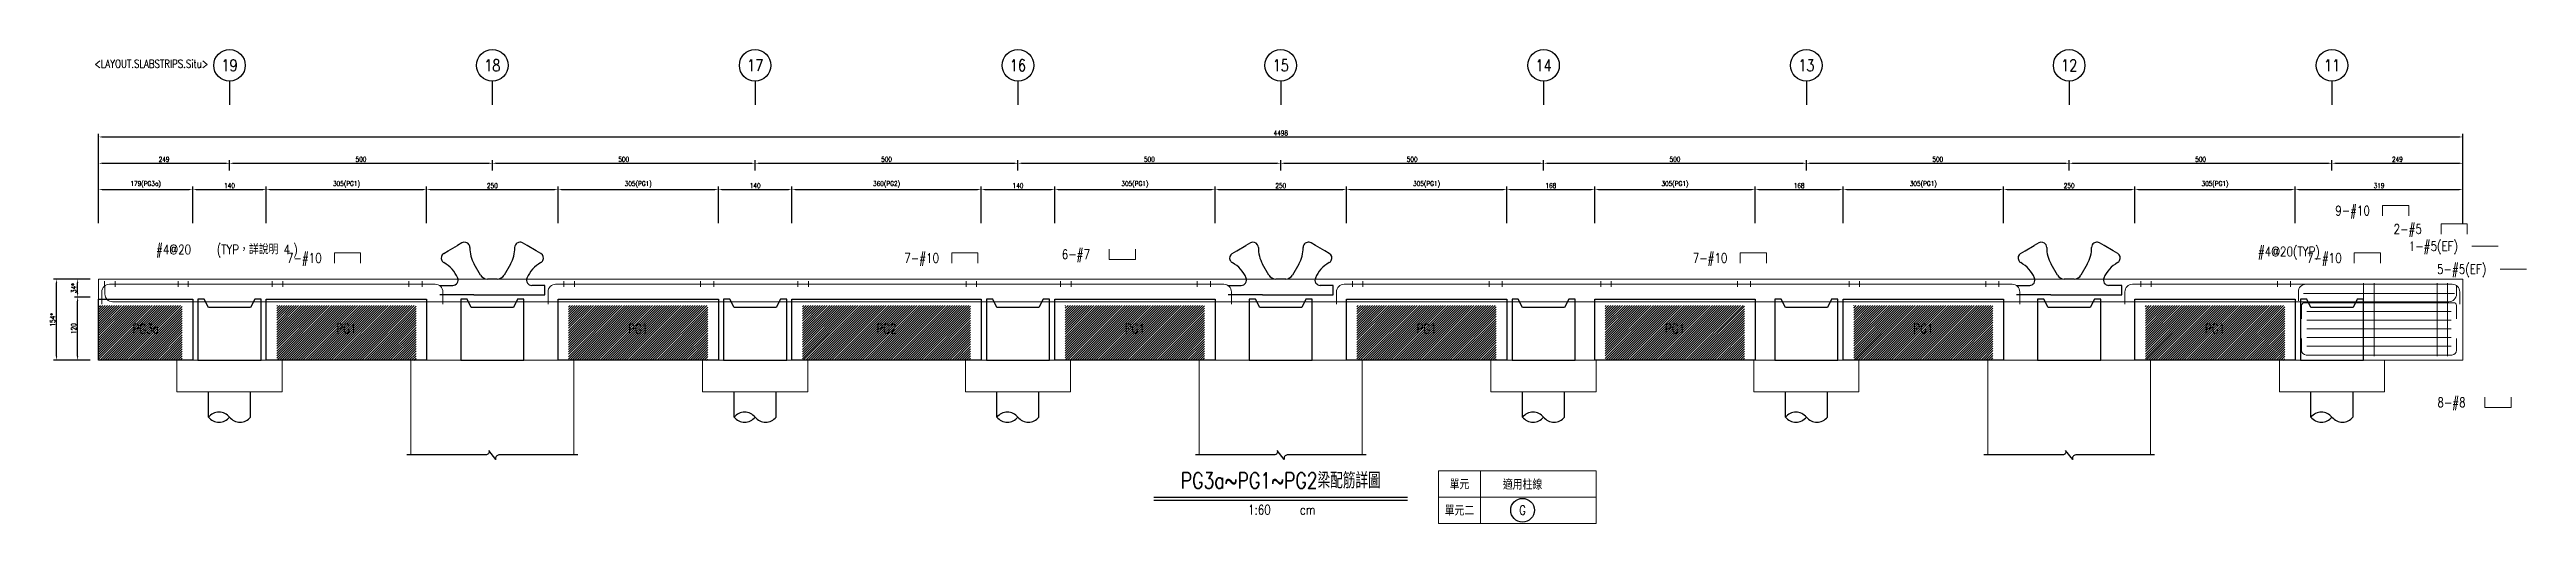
# Model space of a CAD drawing. Extents: x -4754 to 4976, y -23710 to 3942.
# Drawn here: x -359 to 4354, y -12009 to -11109 of the extents above; entities that cross this region are included whole.
import ezdxf
from ezdxf.enums import TextEntityAlignment as Align

# ---------------------------------------------------------------- set-up
doc = ezdxf.new("R2010")
doc.units = 0
doc.header["$LTSCALE"] = 3
doc.layers.get('0').update_dxf_attribs({"linetype": 'CONTINUOUS'})
doc.layers.add('HB_0', color=7, linetype='CONTINUOUS', transparency=0.5)
for name, color, linetype in [('HB_DIM', 1, 'CONTINUOUS'), ('HB_SYMBOLS', 7, 'CONTINUOUS'), ('HB_TXT_CTEXT', 2, 'CONTINUOUS'), ('RCAD.PARM.Treatle', 2, 'CONTINUOUS'), ('鋼筋', 3, 'CONTINUOUS')]:
    doc.layers.add(name, color=color, linetype=linetype)
doc.styles.get("Standard").update_dxf_attribs({"font": 'ROMANS.shx', "width": 0.8, "bigfont": 'chineset.shx'})
doc.dimstyles.new('30', dxfattribs={"dimscale": 3, "dimtxt": 3, "dimasz": 2.5, "dimexe": 2, "dimexo": 2, "dimgap": 1, "dimtad": 1, "dimdsep": 46, "dimtxsty": 'Standard', "dimcen": 0, "dimclrd": 256, "dimclre": 256, "dimclrt": 2, "dimadec": 0, "dimazin": 0, "dimtfac": 1, "dimtix": 1, "dimtmove": 2, "dimatfit": 3, "dimfxl": 1, "dimtolj": 1, "dimtzin": 0, "dimarcsym": 0})

msp = doc.modelspace()

# ---------------------------------------------------------------- texts
at = {"layer": 'HB_TXT_CTEXT', "linetype": 'Continuous', "width": 0.8}
for s, p in [(' 9-#10', (3979.865, -11414.802, -50)), (' 2-#5', (4091.073, -11449.802, -50)), ('#4@20    (TYP，詳說明 4.)', (-156.157, -11488.682, -36.23)), (' 7-#10', (83.073, -11504.802, -37.12)), (' 7-#10', (1257.573, -11504.802, -37.12)), (' 6-#7', (1557.071, -11497.802, -37.62)), (' 7-#10', (2757.573, -11504.802, -37.12)), (' 7-#10', (3926.073, -11504.802, -37.12)), (' 1-#5(EF)', (4119.773, -11482.302, -50)), (' 5-#5(EF)', (4173.573, -11526.032, 50)), (' 8-#8', (4174.239, -11779.147, -50))]:
    msp.add_text(s, height=18, dxfattribs=at).set_placement(p, align=Align.MIDDLE_LEFT)
msp.add_text('#4@20(TYP)', height=18, dxfattribs=at).set_placement((3960.573, -11492.566, 48.832), align=Align.MIDDLE_RIGHT)
for s, p in [('PG3a', (-175.927, -11639.147)), ('PG1', (206.073, -11639.147)), ('PG1', (761.073, -11639.147)), ('PG2', (1233.573, -11639.147)), ('PG1', (1706.073, -11639.147)), ('PG1', (2261.073, -11639.147)), ('PG1', (2733.573, -11639.147)), ('PG1', (3206.073, -11639.147)), ('PG1', (3761.073, -11639.147)), ('單元', (2323.573, -11934.147)), ('適用柱線', (2443.573, -11934.147)), ('單元二', (2323.573, -11984.147))]:
    msp.add_text(s, height=18, dxfattribs=at).set_placement(p, align=Align.MIDDLE)
at = {"layer": 'RCAD.PARM.Treatle', "color": 211, "linetype": 'Continuous', "width": 0.8}
msp.add_text('<LAYOUT.SLABSTRIPS.Situ>', height=15, rotation=360, dxfattribs=at).set_placement((-165.201, -11135.462), align=Align.MIDDLE)

# ---------------------------------------------------------------- blocks, each defined once
blk = doc.blocks.new('pile_vertical_with_pilecap')
at = {"linetype": 'Continuous'}
for p, q in [((-40, -48.1), (-40, 0)), ((-40, -48.1), (-40, 0)), ((40, -48.1), (40, 0)), ((40, -48.1), (40, 0))]:
    blk.add_line(p, q, dxfattribs=at)
for centre, start, end in [((-20, -64.1), 38.718, 141.282), ((-20, -64.1), 38.718, 141.282), ((-20, -32), 218.718, 321.282), ((-20, -32), 218.718, 321.282), ((20, -32), 218.718, 321.282), ((20, -32), 218.718, 321.282)]:
    blk.add_arc(centre, 25.6, start, end, dxfattribs=at)
blk = doc.blocks.new('fender_bottom')
at = {"color": 1, "linetype": 'Continuous'}
blk.add_lwpolyline([(162.5, 0), (12.5, 0, 0.529473), (6.7, -8.6), (-6.7, 8.6, -0.532815), (-12.5, 0), (-162.5, 0)], format="xyb", dxfattribs=at)
blk = doc.blocks.new('fender_top_longitude')
at = {"color": 7, "linetype": 'Continuous'}
for p, q in [((-57.7, 98.7), (-66.3, 93.7)), ((66.3, 93.7), (57.7, 98.7)), ((-92.3, 78.7), (-83.7, 83.7)), ((-83.7, 83.7), (-66.3, 93.7)), ((-22.4, 37.5), (-34.4, 58.3)), ((34.4, 58.3), (22.4, 37.5)), ((83.7, 83.7), (66.3, 93.7)), ((92.3, 78.7), (83.7, 83.7)), ((-100, 18), (-75.1, 18)), ((-35, 0), (-100, 0)), ((-35, 0), (35, 0)), ((0, 30), (-9.4, 30)), ((9.4, 30), (0, 30)), ((35, 0), (100, 0)), ((100, 18), (75.1, 18)), ((100, 0), (100, 18))]:
    blk.add_line(p, q, dxfattribs=at)
for centre, radius, start, end in [((-52.7, 90), 10, 30, 120), ((-53.2, 89.6), 10.7, 1.3853, 30.3798), ((53.2, 89.6), 10.7, 149.6202, 178.6147), ((52.7, 90), 10, 60, 150), ((-87.3, 70), 10, 120, 210), ((-86.7, 70.3), 10.7, 209.6202, 238.6147), ((-121.1, 8.6), 60, 22.8745, 61.2357), ((17.4, 88.6), 60, 178.7643, 210.2362), ((-17.4, 88.6), 60, 329.7638, 1.2357), ((121.1, 8.6), 60, 118.7643, 157.1255), ((87.3, 70), 10, 330, 60), ((86.7, 70.3), 10.7, 301.3853, 330.3798), ((-75.1, 28), 10, 270, 22.8745), ((-9.4, 45), 15, 210, 270), ((9.4, 45), 15, 270, 330), ((75.1, 28), 10, 157.1255, 270)]:
    blk.add_arc(centre, radius, start, end, dxfattribs=at)
blk = doc.blocks.new('line_guide')
at = {"color": 4, "linetype": 'Continuous'}
blk.add_line((0, 0), (0, -45), dxfattribs=at)
blk.add_circle((0, 30), 30, dxfattribs=at)
at = {"color": 4, "linetype": 'Continuous', "width": 0.8}
blk.add_attdef('A', text='', height=22.5, dxfattribs=at).set_placement((0, 30), align=Align.MIDDLE)
blk = doc.blocks.new('title_beam')
at = {"color": 3, "linetype": 'Continuous'}
blk.add_line((-241.2, 0), (241.2, 0), dxfattribs=at)
at = {"color": 1, "linetype": 'Continuous'}
blk.add_line((-241.2, -6), (241.2, -6), dxfattribs=at)
at = {"color": 3, "linetype": 'Continuous', "width": 0.8}
blk.add_attdef('TITLE', text='', height=30, dxfattribs=at).set_placement((0, 33), align=Align.MIDDLE)
at = {"linetype": 'Continuous', "width": 0.8}
blk.add_attdef('SCALE', text='', height=18, dxfattribs=at).set_placement((-40.6, -24), align=Align.MIDDLE)
blk.add_attdef('CM', (36.5, -33), '', height=18, dxfattribs=at)
blk = doc.blocks.new('line_tag')
at = {"layer": 'HB_SYMBOLS', "color": 4, "linetype": 'Continuous'}
blk.add_circle((0, 0), 22.5, dxfattribs=at)
at = {"color": 4, "linetype": 'Continuous', "width": 0.8}
blk.add_attdef('A', text='', height=18, dxfattribs=at).set_placement((0, 0), align=Align.MIDDLE)
blk = doc.blocks.new('*D1113')
at = {"layer": 'HB_DIM', "linetype": 'Continuous', "lineweight": -2}
for p, q in [((-265.4, -11438.8), (-265.4, -11368.8)), ((-257.9, -11374.8), (-93.9, -11374.8)), ((-86.4, -11438.8), (-86.4, -11368.8))]:
    blk.add_line(p, q, dxfattribs=at)
at = {"layer": 'HB_DIM'}
for points in [[(-257.9, -11373.6), (-257.9, -11376.1), (-265.4, -11374.8)], [(-93.9, -11376.1), (-93.9, -11373.6), (-86.4, -11374.8)]]:
    blk.add_solid(points, dxfattribs=at)
at = {"layer": 'HB_DIM', "color": 2, "linetype": 'Continuous', "insert": (-175.9, -11364.9), "char_height": 9, "attachment_point": 5, "rotation": 0}
blk.add_mtext('\\A1;179(PG3a)', dxfattribs=at)
blk = doc.blocks.new('*D1114')
at = {"layer": 'HB_DIM', "linetype": 'Continuous', "lineweight": -2}
for p, q in [((-86.4, -11438.8), (-86.4, -11368.8)), ((-78.9, -11374.8), (46.1, -11374.8)), ((53.6, -11438.8), (53.6, -11368.8))]:
    blk.add_line(p, q, dxfattribs=at)
at = {"layer": 'HB_DIM'}
for points in [[(-78.9, -11373.6), (-78.9, -11376.1), (-86.4, -11374.8)], [(46.1, -11376.1), (46.1, -11373.6), (53.6, -11374.8)]]:
    blk.add_solid(points, dxfattribs=at)
at = {"layer": 'HB_DIM', "color": 2, "linetype": 'Continuous', "insert": (-16.4, -11367.3), "char_height": 9, "attachment_point": 5, "rotation": 0}
blk.add_mtext('\\A1;140', dxfattribs=at)
blk = doc.blocks.new('*D1115')
at = {"layer": 'HB_DIM', "linetype": 'Continuous', "lineweight": -2}
for p, q in [((53.6, -11438.8), (53.6, -11368.8)), ((61.1, -11374.8), (351.1, -11374.8)), ((358.6, -11438.8), (358.6, -11368.8))]:
    blk.add_line(p, q, dxfattribs=at)
at = {"layer": 'HB_DIM'}
for points in [[(61.1, -11373.6), (61.1, -11376.1), (53.6, -11374.8)], [(351.1, -11376.1), (351.1, -11373.6), (358.6, -11374.8)]]:
    blk.add_solid(points, dxfattribs=at)
at = {"layer": 'HB_DIM', "color": 2, "linetype": 'Continuous', "insert": (206.1, -11364.9), "char_height": 9, "attachment_point": 5, "rotation": 0}
blk.add_mtext('\\A1;305(PG1)', dxfattribs=at)
blk = doc.blocks.new('*D1116')
at = {"layer": 'HB_DIM', "linetype": 'Continuous', "lineweight": -2}
for p, q in [((358.6, -11438.8), (358.6, -11368.8)), ((366.1, -11374.8), (601.1, -11374.8)), ((608.6, -11438.8), (608.6, -11368.8))]:
    blk.add_line(p, q, dxfattribs=at)
at = {"layer": 'HB_DIM'}
for points in [[(366.1, -11373.6), (366.1, -11376.1), (358.6, -11374.8)], [(601.1, -11376.1), (601.1, -11373.6), (608.6, -11374.8)]]:
    blk.add_solid(points, dxfattribs=at)
at = {"layer": 'HB_DIM', "color": 2, "linetype": 'Continuous', "insert": (483.6, -11367.3), "char_height": 9, "attachment_point": 5, "rotation": 0}
blk.add_mtext('\\A1;250', dxfattribs=at)
blk = doc.blocks.new('*D1117')
at = {"layer": 'HB_DIM', "linetype": 'Continuous', "lineweight": -2}
for p, q in [((608.6, -11438.8), (608.6, -11368.8)), ((616.1, -11374.8), (906.1, -11374.8)), ((913.6, -11438.8), (913.6, -11368.8))]:
    blk.add_line(p, q, dxfattribs=at)
at = {"layer": 'HB_DIM'}
for points in [[(616.1, -11373.6), (616.1, -11376.1), (608.6, -11374.8)], [(906.1, -11376.1), (906.1, -11373.6), (913.6, -11374.8)]]:
    blk.add_solid(points, dxfattribs=at)
at = {"layer": 'HB_DIM', "color": 2, "linetype": 'Continuous', "insert": (761.1, -11364.9), "char_height": 9, "attachment_point": 5, "rotation": 0}
blk.add_mtext('\\A1;305(PG1)', dxfattribs=at)
blk = doc.blocks.new('*D1118')
at = {"layer": 'HB_DIM', "linetype": 'Continuous', "lineweight": -2}
for p, q in [((913.6, -11438.8), (913.6, -11368.8)), ((921.1, -11374.8), (1046.1, -11374.8)), ((1053.6, -11438.8), (1053.6, -11368.8))]:
    blk.add_line(p, q, dxfattribs=at)
at = {"layer": 'HB_DIM'}
for points in [[(921.1, -11373.6), (921.1, -11376.1), (913.6, -11374.8)], [(1046.1, -11376.1), (1046.1, -11373.6), (1053.6, -11374.8)]]:
    blk.add_solid(points, dxfattribs=at)
at = {"layer": 'HB_DIM', "color": 2, "linetype": 'Continuous', "insert": (983.6, -11367.3), "char_height": 9, "attachment_point": 5, "rotation": 0}
blk.add_mtext('\\A1;140', dxfattribs=at)
blk = doc.blocks.new('*D1119')
at = {"layer": 'HB_DIM', "linetype": 'Continuous', "lineweight": -2}
for p, q in [((1053.6, -11438.8), (1053.6, -11368.8)), ((1061.1, -11374.8), (1406.1, -11374.8)), ((1413.6, -11438.8), (1413.6, -11368.8))]:
    blk.add_line(p, q, dxfattribs=at)
at = {"layer": 'HB_DIM'}
for points in [[(1061.1, -11373.6), (1061.1, -11376.1), (1053.6, -11374.8)], [(1406.1, -11376.1), (1406.1, -11373.6), (1413.6, -11374.8)]]:
    blk.add_solid(points, dxfattribs=at)
at = {"layer": 'HB_DIM', "color": 2, "linetype": 'Continuous', "insert": (1233.6, -11364.9), "char_height": 9, "attachment_point": 5, "rotation": 0}
blk.add_mtext('\\A1;360(PG2)', dxfattribs=at)
blk = doc.blocks.new('*D1120')
at = {"layer": 'HB_DIM', "linetype": 'Continuous', "lineweight": -2}
for p, q in [((1413.6, -11438.8), (1413.6, -11368.8)), ((1421.1, -11374.8), (1546.1, -11374.8)), ((1553.6, -11438.8), (1553.6, -11368.8))]:
    blk.add_line(p, q, dxfattribs=at)
at = {"layer": 'HB_DIM'}
for points in [[(1421.1, -11373.6), (1421.1, -11376.1), (1413.6, -11374.8)], [(1546.1, -11376.1), (1546.1, -11373.6), (1553.6, -11374.8)]]:
    blk.add_solid(points, dxfattribs=at)
at = {"layer": 'HB_DIM', "color": 2, "linetype": 'Continuous', "insert": (1483.6, -11367.3), "char_height": 9, "attachment_point": 5, "rotation": 0}
blk.add_mtext('\\A1;140', dxfattribs=at)
blk = doc.blocks.new('*D1121')
at = {"layer": 'HB_DIM', "linetype": 'Continuous', "lineweight": -2}
for p, q in [((1553.6, -11438.8), (1553.6, -11368.8)), ((1561.1, -11374.8), (1851.1, -11374.8)), ((1858.6, -11438.8), (1858.6, -11368.8))]:
    blk.add_line(p, q, dxfattribs=at)
at = {"layer": 'HB_DIM'}
for points in [[(1561.1, -11373.6), (1561.1, -11376.1), (1553.6, -11374.8)], [(1851.1, -11376.1), (1851.1, -11373.6), (1858.6, -11374.8)]]:
    blk.add_solid(points, dxfattribs=at)
at = {"layer": 'HB_DIM', "color": 2, "linetype": 'Continuous', "insert": (1706.1, -11364.9), "char_height": 9, "attachment_point": 5, "rotation": 0}
blk.add_mtext('\\A1;305(PG1)', dxfattribs=at)
blk = doc.blocks.new('*D1122')
at = {"layer": 'HB_DIM', "linetype": 'Continuous', "lineweight": -2}
for p, q in [((1858.6, -11438.8), (1858.6, -11368.8)), ((1866.1, -11374.8), (2101.1, -11374.8)), ((2108.6, -11438.8), (2108.6, -11368.8))]:
    blk.add_line(p, q, dxfattribs=at)
at = {"layer": 'HB_DIM'}
for points in [[(1866.1, -11373.6), (1866.1, -11376.1), (1858.6, -11374.8)], [(2101.1, -11376.1), (2101.1, -11373.6), (2108.6, -11374.8)]]:
    blk.add_solid(points, dxfattribs=at)
at = {"layer": 'HB_DIM', "color": 2, "linetype": 'Continuous', "insert": (1983.6, -11367.3), "char_height": 9, "attachment_point": 5, "rotation": 0}
blk.add_mtext('\\A1;250', dxfattribs=at)
blk = doc.blocks.new('*D1123')
at = {"layer": 'HB_DIM', "linetype": 'Continuous', "lineweight": -2}
for p, q in [((2108.6, -11438.8), (2108.6, -11368.8)), ((2116.1, -11374.8), (2406.1, -11374.8)), ((2413.6, -11438.8), (2413.6, -11368.8))]:
    blk.add_line(p, q, dxfattribs=at)
at = {"layer": 'HB_DIM'}
for points in [[(2116.1, -11373.6), (2116.1, -11376.1), (2108.6, -11374.8)], [(2406.1, -11376.1), (2406.1, -11373.6), (2413.6, -11374.8)]]:
    blk.add_solid(points, dxfattribs=at)
at = {"layer": 'HB_DIM', "color": 2, "linetype": 'Continuous', "insert": (2261.1, -11364.9), "char_height": 9, "attachment_point": 5, "rotation": 0}
blk.add_mtext('\\A1;305(PG1)', dxfattribs=at)
blk = doc.blocks.new('*D1124')
at = {"layer": 'HB_DIM', "linetype": 'Continuous', "lineweight": -2}
for p, q in [((2413.6, -11438.8), (2413.6, -11368.8)), ((2421.1, -11374.8), (2573.6, -11374.8)), ((2581.1, -11438.8), (2581.1, -11368.8))]:
    blk.add_line(p, q, dxfattribs=at)
at = {"layer": 'HB_DIM'}
for points in [[(2421.1, -11373.6), (2421.1, -11376.1), (2413.6, -11374.8)], [(2573.6, -11376.1), (2573.6, -11373.6), (2581.1, -11374.8)]]:
    blk.add_solid(points, dxfattribs=at)
at = {"layer": 'HB_DIM', "color": 2, "linetype": 'Continuous', "insert": (2497.3, -11367.3), "char_height": 9, "attachment_point": 5, "rotation": 0}
blk.add_mtext('\\A1;168', dxfattribs=at)
blk = doc.blocks.new('*D1125')
at = {"layer": 'HB_DIM', "linetype": 'Continuous', "lineweight": -2}
for p, q in [((2581.1, -11438.8), (2581.1, -11368.8)), ((2588.6, -11374.8), (2878.6, -11374.8)), ((2886.1, -11438.8), (2886.1, -11368.8))]:
    blk.add_line(p, q, dxfattribs=at)
at = {"layer": 'HB_DIM'}
for points in [[(2588.6, -11373.6), (2588.6, -11376.1), (2581.1, -11374.8)], [(2878.6, -11376.1), (2878.6, -11373.6), (2886.1, -11374.8)]]:
    blk.add_solid(points, dxfattribs=at)
at = {"layer": 'HB_DIM', "color": 2, "linetype": 'Continuous', "insert": (2733.6, -11364.9), "char_height": 9, "attachment_point": 5, "rotation": 0}
blk.add_mtext('\\A1;305(PG1)', dxfattribs=at)
blk = doc.blocks.new('*D1126')
at = {"layer": 'HB_DIM', "linetype": 'Continuous', "lineweight": -2}
for p, q in [((2886.1, -11438.8), (2886.1, -11368.8)), ((2893.6, -11374.8), (3046.1, -11374.8)), ((3053.6, -11438.8), (3053.6, -11368.8))]:
    blk.add_line(p, q, dxfattribs=at)
at = {"layer": 'HB_DIM'}
for points in [[(2893.6, -11373.6), (2893.6, -11376.1), (2886.1, -11374.8)], [(3046.1, -11376.1), (3046.1, -11373.6), (3053.6, -11374.8)]]:
    blk.add_solid(points, dxfattribs=at)
at = {"layer": 'HB_DIM', "color": 2, "linetype": 'Continuous', "insert": (2969.8, -11367.3), "char_height": 9, "attachment_point": 5, "rotation": 0}
blk.add_mtext('\\A1;168', dxfattribs=at)
blk = doc.blocks.new('*D1127')
at = {"layer": 'HB_DIM', "linetype": 'Continuous', "lineweight": -2}
for p, q in [((3053.6, -11438.8), (3053.6, -11368.8)), ((3061.1, -11374.8), (3351.1, -11374.8)), ((3358.6, -11438.8), (3358.6, -11368.8))]:
    blk.add_line(p, q, dxfattribs=at)
at = {"layer": 'HB_DIM'}
for points in [[(3061.1, -11373.6), (3061.1, -11376.1), (3053.6, -11374.8)], [(3351.1, -11376.1), (3351.1, -11373.6), (3358.6, -11374.8)]]:
    blk.add_solid(points, dxfattribs=at)
at = {"layer": 'HB_DIM', "color": 2, "linetype": 'Continuous', "insert": (3206.1, -11364.9), "char_height": 9, "attachment_point": 5, "rotation": 0}
blk.add_mtext('\\A1;305(PG1)', dxfattribs=at)
blk = doc.blocks.new('*D1128')
at = {"layer": 'HB_DIM', "linetype": 'Continuous', "lineweight": -2}
for p, q in [((3358.6, -11438.8), (3358.6, -11368.8)), ((3366.1, -11374.8), (3601.1, -11374.8)), ((3608.6, -11438.8), (3608.6, -11368.8))]:
    blk.add_line(p, q, dxfattribs=at)
at = {"layer": 'HB_DIM'}
for points in [[(3366.1, -11373.6), (3366.1, -11376.1), (3358.6, -11374.8)], [(3601.1, -11376.1), (3601.1, -11373.6), (3608.6, -11374.8)]]:
    blk.add_solid(points, dxfattribs=at)
at = {"layer": 'HB_DIM', "color": 2, "linetype": 'Continuous', "insert": (3483.6, -11367.3), "char_height": 9, "attachment_point": 5, "rotation": 0}
blk.add_mtext('\\A1;250', dxfattribs=at)
blk = doc.blocks.new('*D1129')
at = {"layer": 'HB_DIM', "linetype": 'Continuous', "lineweight": -2}
for p, q in [((3608.6, -11438.8), (3608.6, -11368.8)), ((3616.1, -11374.8), (3906.1, -11374.8)), ((3913.6, -11438.8), (3913.6, -11368.8))]:
    blk.add_line(p, q, dxfattribs=at)
at = {"layer": 'HB_DIM'}
for points in [[(3616.1, -11373.6), (3616.1, -11376.1), (3608.6, -11374.8)], [(3906.1, -11376.1), (3906.1, -11373.6), (3913.6, -11374.8)]]:
    blk.add_solid(points, dxfattribs=at)
at = {"layer": 'HB_DIM', "color": 2, "linetype": 'Continuous', "insert": (3761.1, -11364.9), "char_height": 9, "attachment_point": 5, "rotation": 0}
blk.add_mtext('\\A1;305(PG1)', dxfattribs=at)
blk = doc.blocks.new('*D1130')
at = {"layer": 'HB_DIM', "linetype": 'Continuous', "lineweight": -2}
for p, q in [((3913.6, -11438.8), (3913.6, -11368.8)), ((3921.1, -11374.8), (4225.1, -11374.8)), ((4232.6, -11438.8), (4232.6, -11368.8))]:
    blk.add_line(p, q, dxfattribs=at)
at = {"layer": 'HB_DIM'}
for points in [[(3921.1, -11373.6), (3921.1, -11376.1), (3913.6, -11374.8)], [(4225.1, -11376.1), (4225.1, -11373.6), (4232.6, -11374.8)]]:
    blk.add_solid(points, dxfattribs=at)
at = {"layer": 'HB_DIM', "color": 2, "linetype": 'Continuous', "insert": (4073.1, -11367.3), "char_height": 9, "attachment_point": 5, "rotation": 0}
blk.add_mtext('\\A1;319', dxfattribs=at)
blk = doc.blocks.new('*D1131')
at = {"layer": 'HB_DIM', "linetype": 'Continuous', "lineweight": -2}
for p, q in [((-281.4, -11579.1), (-311.4, -11579.1)), ((-305.4, -11691.6), (-305.4, -11586.6)), ((-281.4, -11699.1), (-311.4, -11699.1))]:
    blk.add_line(p, q, dxfattribs=at)
at = {"layer": 'HB_DIM'}
for points in [[(-304.2, -11586.6), (-306.7, -11586.6), (-305.4, -11579.1)], [(-306.7, -11691.6), (-304.2, -11691.6), (-305.4, -11699.1)]]:
    blk.add_solid(points, dxfattribs=at)
at = {"layer": 'HB_DIM', "color": 2, "linetype": 'Continuous', "insert": (-312.9, -11639.1), "char_height": 9, "attachment_point": 5, "rotation": 90}
blk.add_mtext('\\A1;120', dxfattribs=at)
blk = doc.blocks.new('*D1132')
at = {"layer": 'HB_DIM', "linetype": 'Continuous', "lineweight": -2}
for p, q in [((-281.4, -11544.8), (-311.4, -11544.8)), ((-281.4, -11579.1), (-311.4, -11579.1)), ((-305.4, -11571.6), (-305.4, -11552.3))]:
    blk.add_line(p, q, dxfattribs=at)
at = {"layer": 'HB_DIM'}
for points in [[(-304.2, -11552.3), (-306.7, -11552.3), (-305.4, -11544.8)], [(-306.7, -11571.6), (-304.2, -11571.6), (-305.4, -11579.1)]]:
    blk.add_solid(points, dxfattribs=at)
at = {"layer": 'HB_DIM', "color": 2, "linetype": 'Continuous', "insert": (-312.9, -11562), "char_height": 9, "attachment_point": 5, "rotation": 90}
blk.add_mtext('\\A1;34*', dxfattribs=at)
blk = doc.blocks.new('*D1133')
at = {"layer": 'HB_DIM', "linetype": 'Continuous', "lineweight": -2}
for p, q in [((-265.4, -11438.8), (-265.4, -11268.8)), ((-257.9, -11274.8), (4225.1, -11274.8)), ((4232.6, -11438.8), (4232.6, -11268.8))]:
    blk.add_line(p, q, dxfattribs=at)
at = {"layer": 'HB_DIM'}
for points in [[(-257.9, -11273.6), (-257.9, -11276.1), (-265.4, -11274.8)], [(4225.1, -11276.1), (4225.1, -11273.6), (4232.6, -11274.8)]]:
    blk.add_solid(points, dxfattribs=at)
at = {"layer": 'HB_DIM', "color": 2, "linetype": 'Continuous', "insert": (1983.6, -11267.3), "char_height": 9, "attachment_point": 5, "rotation": 0}
blk.add_mtext('\\A1;4498', dxfattribs=at)
blk = doc.blocks.new('*D1134')
at = {"layer": 'HB_DIM', "linetype": 'Continuous', "lineweight": -2}
for p, q in [((-265.4, -11438.8), (-265.4, -11318.8)), ((-257.9, -11324.8), (-23.9, -11324.8)), ((-16.4, -11338.8), (-16.4, -11318.8))]:
    blk.add_line(p, q, dxfattribs=at)
at = {"layer": 'HB_DIM'}
for points in [[(-257.9, -11323.6), (-257.9, -11326.1), (-265.4, -11324.8)], [(-23.9, -11326.1), (-23.9, -11323.6), (-16.4, -11324.8)]]:
    blk.add_solid(points, dxfattribs=at)
at = {"layer": 'HB_DIM', "color": 2, "linetype": 'Continuous', "insert": (-140.9, -11317.3), "char_height": 9, "attachment_point": 5, "rotation": 0}
blk.add_mtext('\\A1;249', dxfattribs=at)
blk = doc.blocks.new('*D1135')
at = {"layer": 'HB_DIM', "linetype": 'Continuous', "lineweight": -2}
for p, q in [((-16.4, -11338.8), (-16.4, -11318.8)), ((-8.9, -11324.8), (476.1, -11324.8)), ((483.6, -11338.8), (483.6, -11318.8))]:
    blk.add_line(p, q, dxfattribs=at)
at = {"layer": 'HB_DIM'}
for points in [[(-8.9, -11323.6), (-8.9, -11326.1), (-16.4, -11324.8)], [(476.1, -11326.1), (476.1, -11323.6), (483.6, -11324.8)]]:
    blk.add_solid(points, dxfattribs=at)
at = {"layer": 'HB_DIM', "color": 2, "linetype": 'Continuous', "insert": (233.6, -11317.3), "char_height": 9, "attachment_point": 5, "rotation": 0}
blk.add_mtext('\\A1;500', dxfattribs=at)
blk = doc.blocks.new('*D1136')
at = {"layer": 'HB_DIM', "linetype": 'Continuous', "lineweight": -2}
for p, q in [((483.6, -11338.8), (483.6, -11318.8)), ((491.1, -11324.8), (976.1, -11324.8)), ((983.6, -11338.8), (983.6, -11318.8))]:
    blk.add_line(p, q, dxfattribs=at)
at = {"layer": 'HB_DIM'}
for points in [[(491.1, -11323.6), (491.1, -11326.1), (483.6, -11324.8)], [(976.1, -11326.1), (976.1, -11323.6), (983.6, -11324.8)]]:
    blk.add_solid(points, dxfattribs=at)
at = {"layer": 'HB_DIM', "color": 2, "linetype": 'Continuous', "insert": (733.6, -11317.3), "char_height": 9, "attachment_point": 5, "rotation": 0}
blk.add_mtext('\\A1;500', dxfattribs=at)
blk = doc.blocks.new('*D1137')
at = {"layer": 'HB_DIM', "linetype": 'Continuous', "lineweight": -2}
for p, q in [((983.6, -11338.8), (983.6, -11318.8)), ((991.1, -11324.8), (1476.1, -11324.8)), ((1483.6, -11338.8), (1483.6, -11318.8))]:
    blk.add_line(p, q, dxfattribs=at)
at = {"layer": 'HB_DIM'}
for points in [[(991.1, -11323.6), (991.1, -11326.1), (983.6, -11324.8)], [(1476.1, -11326.1), (1476.1, -11323.6), (1483.6, -11324.8)]]:
    blk.add_solid(points, dxfattribs=at)
at = {"layer": 'HB_DIM', "color": 2, "linetype": 'Continuous', "insert": (1233.6, -11317.3), "char_height": 9, "attachment_point": 5, "rotation": 0}
blk.add_mtext('\\A1;500', dxfattribs=at)
blk = doc.blocks.new('*D1138')
at = {"layer": 'HB_DIM', "linetype": 'Continuous', "lineweight": -2}
for p, q in [((1483.6, -11338.8), (1483.6, -11318.8)), ((1491.1, -11324.8), (1976.1, -11324.8)), ((1983.6, -11338.8), (1983.6, -11318.8))]:
    blk.add_line(p, q, dxfattribs=at)
at = {"layer": 'HB_DIM'}
for points in [[(1491.1, -11323.6), (1491.1, -11326.1), (1483.6, -11324.8)], [(1976.1, -11326.1), (1976.1, -11323.6), (1983.6, -11324.8)]]:
    blk.add_solid(points, dxfattribs=at)
at = {"layer": 'HB_DIM', "color": 2, "linetype": 'Continuous', "insert": (1733.6, -11317.3), "char_height": 9, "attachment_point": 5, "rotation": 0}
blk.add_mtext('\\A1;500', dxfattribs=at)
blk = doc.blocks.new('*D1139')
at = {"layer": 'HB_DIM', "linetype": 'Continuous', "lineweight": -2}
for p, q in [((1983.6, -11338.8), (1983.6, -11318.8)), ((1991.1, -11324.8), (2476.1, -11324.8)), ((2483.6, -11338.8), (2483.6, -11318.8))]:
    blk.add_line(p, q, dxfattribs=at)
at = {"layer": 'HB_DIM'}
for points in [[(1991.1, -11323.6), (1991.1, -11326.1), (1983.6, -11324.8)], [(2476.1, -11326.1), (2476.1, -11323.6), (2483.6, -11324.8)]]:
    blk.add_solid(points, dxfattribs=at)
at = {"layer": 'HB_DIM', "color": 2, "linetype": 'Continuous', "insert": (2233.6, -11317.3), "char_height": 9, "attachment_point": 5, "rotation": 0}
blk.add_mtext('\\A1;500', dxfattribs=at)
blk = doc.blocks.new('*D1140')
at = {"layer": 'HB_DIM', "linetype": 'Continuous', "lineweight": -2}
for p, q in [((2483.6, -11338.8), (2483.6, -11318.8)), ((2491.1, -11324.8), (2976.1, -11324.8)), ((2983.6, -11338.8), (2983.6, -11318.8))]:
    blk.add_line(p, q, dxfattribs=at)
at = {"layer": 'HB_DIM'}
for points in [[(2491.1, -11323.6), (2491.1, -11326.1), (2483.6, -11324.8)], [(2976.1, -11326.1), (2976.1, -11323.6), (2983.6, -11324.8)]]:
    blk.add_solid(points, dxfattribs=at)
at = {"layer": 'HB_DIM', "color": 2, "linetype": 'Continuous', "insert": (2733.6, -11317.3), "char_height": 9, "attachment_point": 5, "rotation": 0}
blk.add_mtext('\\A1;500', dxfattribs=at)
blk = doc.blocks.new('*D1141')
at = {"layer": 'HB_DIM', "linetype": 'Continuous', "lineweight": -2}
for p, q in [((2983.6, -11338.8), (2983.6, -11318.8)), ((2991.1, -11324.8), (3476.1, -11324.8)), ((3483.6, -11338.8), (3483.6, -11318.8))]:
    blk.add_line(p, q, dxfattribs=at)
at = {"layer": 'HB_DIM'}
for points in [[(2991.1, -11323.6), (2991.1, -11326.1), (2983.6, -11324.8)], [(3476.1, -11326.1), (3476.1, -11323.6), (3483.6, -11324.8)]]:
    blk.add_solid(points, dxfattribs=at)
at = {"layer": 'HB_DIM', "color": 2, "linetype": 'Continuous', "insert": (3233.6, -11317.3), "char_height": 9, "attachment_point": 5, "rotation": 0}
blk.add_mtext('\\A1;500', dxfattribs=at)
blk = doc.blocks.new('*D1142')
at = {"layer": 'HB_DIM', "linetype": 'Continuous', "lineweight": -2}
for p, q in [((3483.6, -11338.8), (3483.6, -11318.8)), ((3491.1, -11324.8), (3976.1, -11324.8)), ((3983.6, -11338.8), (3983.6, -11318.8))]:
    blk.add_line(p, q, dxfattribs=at)
at = {"layer": 'HB_DIM'}
for points in [[(3491.1, -11323.6), (3491.1, -11326.1), (3483.6, -11324.8)], [(3976.1, -11326.1), (3976.1, -11323.6), (3983.6, -11324.8)]]:
    blk.add_solid(points, dxfattribs=at)
at = {"layer": 'HB_DIM', "color": 2, "linetype": 'Continuous', "insert": (3733.6, -11317.3), "char_height": 9, "attachment_point": 5, "rotation": 0}
blk.add_mtext('\\A1;500', dxfattribs=at)
blk = doc.blocks.new('*D1143')
at = {"layer": 'HB_DIM', "linetype": 'Continuous', "lineweight": -2}
for p, q in [((3983.6, -11338.8), (3983.6, -11318.8)), ((3991.1, -11324.8), (4225.1, -11324.8)), ((4232.6, -11438.8), (4232.6, -11318.8))]:
    blk.add_line(p, q, dxfattribs=at)
at = {"layer": 'HB_DIM'}
for points in [[(3991.1, -11323.6), (3991.1, -11326.1), (3983.6, -11324.8)], [(4225.1, -11326.1), (4225.1, -11323.6), (4232.6, -11324.8)]]:
    blk.add_solid(points, dxfattribs=at)
at = {"layer": 'HB_DIM', "color": 2, "linetype": 'Continuous', "insert": (4108.1, -11317.3), "char_height": 9, "attachment_point": 5, "rotation": 0}
blk.add_mtext('\\A1;249', dxfattribs=at)
blk = doc.blocks.new('*D1144')
at = {"layer": 'HB_DIM', "linetype": 'Continuous', "lineweight": -2}
for p, q in [((-281.4, -11544.8), (-351.4, -11544.8)), ((-345.4, -11691.6), (-345.4, -11552.3)), ((-281.4, -11699.1), (-351.4, -11699.1))]:
    blk.add_line(p, q, dxfattribs=at)
at = {"layer": 'HB_DIM'}
for points in [[(-344.2, -11552.3), (-346.7, -11552.3), (-345.4, -11544.8)], [(-346.7, -11691.6), (-344.2, -11691.6), (-345.4, -11699.1)]]:
    blk.add_solid(points, dxfattribs=at)
at = {"layer": 'HB_DIM', "color": 2, "linetype": 'Continuous', "insert": (-352.9, -11622), "char_height": 9, "attachment_point": 5, "rotation": 90}
blk.add_mtext('\\A1;154*', dxfattribs=at)

# ---------------------------------------------------------------- dimensions: what is measured, and where the dimension line sits
at = {"layer": 'HB_DIM', "linetype": 'Continuous'}
for base, p1, p2, angle, override, picture, middle in [((4232.573, -11274.802), (-265.427, -11444.802), (4232.573, -11444.802), 0, {"dimdec": 0, "dimpost": '<>'}, '*D1133', (1983.573, -11267.302)), ((-16.427, -11324.802), (-265.427, -11444.802), (-16.427, -11344.802, -119), 0, {"dimdec": 0, "dimpost": '<>'}, '*D1134', (-140.927, -11317.302)), ((483.573, -11324.802), (-16.427, -11344.802, -119), (483.573, -11344.802, -619), 0, {"dimdec": 0, "dimpost": '<>'}, '*D1135', (233.573, -11317.302)), ((983.573, -11324.802), (483.573, -11344.802, -619), (983.573, -11344.802, -1119), 0, {"dimdec": 0, "dimpost": '<>'}, '*D1136', (733.573, -11317.302)), ((1483.573, -11324.802), (983.573, -11344.802, -1119), (1483.573, -11344.802, -1619), 0, {"dimdec": 0, "dimpost": '<>'}, '*D1137', (1233.573, -11317.302)), ((1983.573, -11324.802), (1483.573, -11344.802, -1619), (1983.573, -11344.802, -2119), 0, {"dimdec": 0, "dimpost": '<>'}, '*D1138', (1733.573, -11317.302)), ((2483.573, -11324.802), (1983.573, -11344.802, -2119), (2483.573, -11344.802, -2619), 0, {"dimdec": 0, "dimpost": '<>'}, '*D1139', (2233.573, -11317.302)), ((2983.573, -11324.802), (2483.573, -11344.802, -2619), (2983.573, -11344.802, -3119), 0, {"dimdec": 0, "dimpost": '<>'}, '*D1140', (2733.573, -11317.302)), ((3483.573, -11324.802), (2983.573, -11344.802, -3119), (3483.573, -11344.802, -3619), 0, {"dimdec": 0, "dimpost": '<>'}, '*D1141', (3233.573, -11317.302)), ((3983.573, -11324.802), (3483.573, -11344.802, -3619), (3983.573, -11344.802, -4119), 0, {"dimdec": 0, "dimpost": '<>'}, '*D1142', (3733.573, -11317.302)), ((4232.573, -11324.802), (3983.573, -11344.802, -4119), (4232.573, -11444.802), 0, {"dimdec": 0, "dimpost": '<>'}, '*D1143', (4108.073, -11317.302)), ((53.573, -11374.802), (-86.427, -11444.802), (53.573, -11444.802), 0, {"dimdec": 0, "dimpost": '<>'}, '*D1114', (-16.427, -11367.302)), ((608.573, -11374.802), (358.573, -11444.802), (608.573, -11444.802), 0, {"dimdec": 0, "dimpost": '<>'}, '*D1116', (483.573, -11367.302)), ((1053.573, -11374.802), (913.573, -11444.802), (1053.573, -11444.802), 0, {"dimdec": 0, "dimpost": '<>'}, '*D1118', (983.573, -11367.302)), ((1553.573, -11374.802), (1413.573, -11444.802), (1553.573, -11444.802), 0, {"dimdec": 0, "dimpost": '<>'}, '*D1120', (1483.573, -11367.302)), ((2108.573, -11374.802), (1858.573, -11444.802), (2108.573, -11444.802), 0, {"dimdec": 0, "dimpost": '<>'}, '*D1122', (1983.573, -11367.302)), ((2581.073387888, -11374.801551649), (2413.573387901, -11444.801552168), (2581.073387901, -11444.801552168), 0.00000001, {"dimdec": 0, "dimpost": '<>'}, '*D1124', (2497.323387887, -11367.301551664)), ((3053.573387888, -11374.801551563), (2886.073387901, -11444.801552168), (3053.573387901, -11444.801552168), 0.00000001, {"dimdec": 0, "dimpost": '<>'}, '*D1126', (2969.823387887, -11367.301551578)), ((3608.573, -11374.802), (3358.573, -11444.802), (3608.573, -11444.802), 0, {"dimdec": 0, "dimpost": '<>'}, '*D1128', (3483.573, -11367.302)), ((4232.573, -11374.802), (3913.573, -11444.802), (4232.573, -11444.802), 0, {"dimdec": 0, "dimpost": '<>'}, '*D1130', (4073.073, -11367.302)), ((-305.427, -11579.147), (-275.427, -11699.147), (-275.427, -11579.147), 90, {"dimtad": 4, "dimdec": 0, "dimpost": '<>'}, '*D1131', (-312.927, -11639.147))]:
    dim = msp.add_linear_dim(base=base, p1=p1, p2=p2, angle=angle, dimstyle='30', override=override, dxfattribs=at)
    dim.commit()
    dim.dimension.update_dxf_attribs({"geometry": picture, "text_midpoint": middle})
for base, p1, p2, angle, text, override, picture, middle in [((-86.427, -11374.802), (-265.427, -11444.802), (-86.427, -11444.802), 0, '<>(PG3a)', {"dimdec": 0, "dimpost": '<>'}, '*D1113', (-175.927, -11364.944)), ((358.573, -11374.802), (53.573, -11444.802), (358.573, -11444.802), 0, '<>(PG1)', {"dimdec": 0, "dimpost": '<>'}, '*D1115', (206.073, -11364.944)), ((913.573, -11374.802), (608.573, -11444.802), (913.573, -11444.802), 0, '<>(PG1)', {"dimdec": 0, "dimpost": '<>'}, '*D1117', (761.073, -11364.944)), ((1413.573, -11374.802), (1053.573, -11444.802), (1413.573, -11444.802), 0, '<>(PG2)', {"dimdec": 0, "dimpost": '<>'}, '*D1119', (1233.573, -11364.944)), ((1858.573, -11374.802), (1553.573, -11444.802), (1858.573, -11444.802), 0, '<>(PG1)', {"dimdec": 0, "dimpost": '<>'}, '*D1121', (1706.073, -11364.944)), ((2413.573, -11374.802), (2108.573, -11444.802), (2413.573, -11444.802), 0, '<>(PG1)', {"dimdec": 0, "dimpost": '<>'}, '*D1123', (2261.073, -11364.944)), ((2886.073, -11374.802), (2581.073, -11444.802), (2886.073, -11444.802), 0, '<>(PG1)', {"dimdec": 0, "dimpost": '<>'}, '*D1125', (2733.573, -11364.944)), ((3358.573, -11374.802), (3053.573, -11444.802), (3358.573, -11444.802), 0, '<>(PG1)', {"dimdec": 0, "dimpost": '<>'}, '*D1127', (3206.073, -11364.944)), ((3913.573, -11374.802), (3608.573, -11444.802), (3913.573, -11444.802), 0, '<>(PG1)', {"dimdec": 0, "dimpost": '<>'}, '*D1129', (3761.073, -11364.944)), ((-345.427, -11544.802), (-275.427, -11699.147), (-275.427, -11544.802), 90, '<>*', {"dimtad": 4, "dimdec": 0, "dimpost": '<>'}, '*D1144', (-352.927, -11621.974)), ((-305.427, -11544.802), (-275.427, -11579.147), (-275.427, -11544.802), 90, '<>*', {"dimtad": 4, "dimdec": 0, "dimpost": '<>'}, '*D1132', (-312.927, -11561.974))]:
    dim = msp.add_linear_dim(base=base, p1=p1, p2=p2, angle=angle, text=text, dimstyle='30', override=override, dxfattribs=at)
    dim.commit()
    dim.dimension.update_dxf_attribs({"geometry": picture, "text_midpoint": middle})

# ---------------------------------------------------------------- hatches: boundary and pattern name
at = {"layer": 'HB_0', "linetype": 'Continuous'}
h = msp.add_hatch(dxfattribs=at)
h.set_pattern_fill('ANSI31', color=256, style=0)
h.paths.add_polyline_path([(-265.427, -11595.147), (-106.427, -11595.147), (-106.427, -11699.147), (-265.427, -11699.147)], flags=17)
h = msp.add_hatch(dxfattribs=at)
h.set_pattern_fill('ANSI31', color=256, style=0)
h.paths.add_polyline_path([(73.573, -11595.147), (338.573, -11595.147), (338.573, -11699.147), (73.573, -11699.147)], flags=17)
h = msp.add_hatch(dxfattribs=at)
h.set_pattern_fill('ANSI31', color=256, style=0)
h.paths.add_polyline_path([(628.573, -11595.147), (893.573, -11595.147), (893.573, -11699.147), (628.573, -11699.147)], flags=17)
h = msp.add_hatch(dxfattribs=at)
h.set_pattern_fill('ANSI31', color=256, style=0)
h.paths.add_polyline_path([(1073.573, -11595.147), (1393.573, -11595.147), (1393.573, -11699.147), (1073.573, -11699.147)], flags=17)
h = msp.add_hatch(dxfattribs=at)
h.set_pattern_fill('ANSI31', color=256, style=0)
h.paths.add_polyline_path([(1573.573, -11595.147), (1838.573, -11595.147), (1838.573, -11699.147), (1573.573, -11699.147)], flags=17)
h = msp.add_hatch(dxfattribs=at)
h.set_pattern_fill('ANSI31', color=256, style=0)
h.paths.add_polyline_path([(2128.573, -11595.147), (2393.573, -11595.147), (2393.573, -11699.147), (2128.573, -11699.147)], flags=17)
h = msp.add_hatch(dxfattribs=at)
h.set_pattern_fill('ANSI31', color=256, style=0)
h.paths.add_polyline_path([(2601.073, -11595.147), (2866.073, -11595.147), (2866.073, -11699.147), (2601.073, -11699.147)], flags=17)
h = msp.add_hatch(dxfattribs=at)
h.set_pattern_fill('ANSI31', color=256, style=0)
h.paths.add_polyline_path([(3073.573, -11595.147), (3338.573, -11595.147), (3338.573, -11699.147), (3073.573, -11699.147)], flags=17)
h = msp.add_hatch(dxfattribs=at)
h.set_pattern_fill('ANSI31', color=256, style=0)
h.paths.add_polyline_path([(3628.573, -11595.147), (3893.573, -11595.147), (3893.573, -11699.147), (3628.573, -11699.147)], flags=17)

# ---------------------------------------------------------------- linework, layer by layer
at = {"layer": 'HB_0', "lineweight": 5}
for p, q in [((328.573, -11699.147, -325), (328.573, -11879.147, -325)), ((638.573, -11699.147, -325), (638.573, -11879.147, -325)), ((1828.573, -11699.147, -325), (1828.573, -11879.147, -325)), ((2138.573, -11699.147, -325), (2138.573, -11879.147, -325)), ((3328.573, -11699.147, -325), (3328.573, -11879.147, -325)), ((3638.573, -11699.147, -325), (3638.573, -11879.147, -325))]:
    msp.add_line(p, q, dxfattribs=at)
msp.add_lwpolyline([(-265.427, -11699.147), (-265.427, -11544.802), (4232.573, -11544.802), (4232.573, -11699.147), (-265.427, -11699.147)], dxfattribs=at)
at = {"layer": 'HB_0', "color": 1, "linetype": 'Continuous'}
for points in [[(-265.427, -11583.147), (-106.427, -11583.147), (-86.427, -11583.147), (-86.427, -11699.147), (-106.427, -11699.147), (-265.427, -11699.147), (-265.427, -11583.147)], [(43.573, -11699.147), (43.573, -11583.147), (31.573, -11583.147), (23.573, -11599.147), (-56.427, -11599.147), (-64.427, -11583.147), (-76.427, -11583.147), (-76.427, -11699.147), (43.573, -11699.147)], [(53.573, -11583.147), (73.573, -11583.147), (338.573, -11583.147), (358.573, -11583.147), (358.573, -11699.147), (338.573, -11699.147), (73.573, -11699.147), (53.573, -11699.147), (53.573, -11583.147)], [(543.573, -11699.147), (543.573, -11583.147), (531.573, -11583.147), (523.573, -11599.147), (443.573, -11599.147), (435.573, -11583.147), (423.573, -11583.147), (423.573, -11699.147), (543.573, -11699.147)], [(608.573, -11583.147), (628.573, -11583.147), (893.573, -11583.147), (913.573, -11583.147), (913.573, -11699.147), (893.573, -11699.147), (628.573, -11699.147), (608.573, -11699.147), (608.573, -11583.147)], [(1043.573, -11699.147), (1043.573, -11583.147), (1031.573, -11583.147), (1023.573, -11599.147), (943.573, -11599.147), (935.573, -11583.147), (923.573, -11583.147), (923.573, -11699.147), (1043.573, -11699.147)], [(1053.573, -11583.147), (1073.573, -11583.147), (1393.573, -11583.147), (1413.573, -11583.147), (1413.573, -11699.147), (1393.573, -11699.147), (1073.573, -11699.147), (1053.573, -11699.147), (1053.573, -11583.147)], [(1543.573, -11699.147), (1543.573, -11583.147), (1531.573, -11583.147), (1523.573, -11599.147), (1443.573, -11599.147), (1435.573, -11583.147), (1423.573, -11583.147), (1423.573, -11699.147), (1543.573, -11699.147)], [(1553.573, -11583.147), (1573.573, -11583.147), (1838.573, -11583.147), (1858.573, -11583.147), (1858.573, -11699.147), (1838.573, -11699.147), (1573.573, -11699.147), (1553.573, -11699.147), (1553.573, -11583.147)], [(2043.573, -11699.147), (2043.573, -11583.147), (2031.573, -11583.147), (2023.573, -11599.147), (1943.573, -11599.147), (1935.573, -11583.147), (1923.573, -11583.147), (1923.573, -11699.147), (2043.573, -11699.147)], [(2108.573, -11583.147), (2128.573, -11583.147), (2393.573, -11583.147), (2413.573, -11583.147), (2413.573, -11699.147), (2393.573, -11699.147), (2128.573, -11699.147), (2108.573, -11699.147), (2108.573, -11583.147)], [(2543.573, -11699.147), (2543.573, -11583.147), (2531.573, -11583.147), (2523.573, -11599.147), (2443.573, -11599.147), (2435.573, -11583.147), (2423.573, -11583.147), (2423.573, -11699.147), (2543.573, -11699.147)], [(2581.073, -11583.147), (2601.073, -11583.147), (2866.073, -11583.147), (2886.073, -11583.147), (2886.073, -11699.147), (2866.073, -11699.147), (2601.073, -11699.147), (2581.073, -11699.147), (2581.073, -11583.147)], [(3043.573, -11699.147), (3043.573, -11583.147), (3031.573, -11583.147), (3023.573, -11599.147), (2943.573, -11599.147), (2935.573, -11583.147), (2923.573, -11583.147), (2923.573, -11699.147), (3043.573, -11699.147)], [(3053.573, -11583.147), (3073.573, -11583.147), (3338.573, -11583.147), (3358.573, -11583.147), (3358.573, -11699.147), (3338.573, -11699.147), (3073.573, -11699.147), (3053.573, -11699.147), (3053.573, -11583.147)], [(3543.573, -11699.147), (3543.573, -11583.147), (3531.573, -11583.147), (3523.573, -11599.147), (3443.573, -11599.147), (3435.573, -11583.147), (3423.573, -11583.147), (3423.573, -11699.147), (3543.573, -11699.147)], [(3608.573, -11583.147), (3628.573, -11583.147), (3893.573, -11583.147), (3913.573, -11583.147), (3913.573, -11699.147), (3893.573, -11699.147), (3628.573, -11699.147), (3608.573, -11699.147), (3608.573, -11583.147)], [(4043.573, -11699.147), (4043.573, -11583.147), (4031.573, -11583.147), (4023.573, -11599.147), (3943.573, -11599.147), (3935.573, -11583.147), (3923.573, -11583.147), (3923.573, -11699.147), (4043.573, -11699.147)]]:
    msp.add_lwpolyline(points, dxfattribs=at)
at = {"layer": 'HB_0', "lineweight": 5}
for points in [[(-116.427, -11759.147, -325), (83.573, -11759.147, -325), (83.573, -11699.147, -325), (-116.427, -11699.147, -325), (-116.427, -11759.147, -325)], [(883.573, -11759.147, -325), (1083.573, -11759.147, -325), (1083.573, -11699.147, -325), (883.573, -11699.147, -325), (883.573, -11759.147, -325)], [(1383.573, -11759.147, -325), (1583.573, -11759.147, -325), (1583.573, -11699.147, -325), (1383.573, -11699.147, -325), (1383.573, -11759.147, -325)], [(2383.573, -11759.147, -325), (2583.573, -11759.147, -325), (2583.573, -11699.147, -325), (2383.573, -11699.147, -325), (2383.573, -11759.147, -325)], [(2883.573, -11759.147, -325), (3083.573, -11759.147, -325), (3083.573, -11699.147, -325), (2883.573, -11699.147, -325), (2883.573, -11759.147, -325)], [(3883.573, -11759.147, -325), (4083.573, -11759.147, -325), (4083.573, -11699.147, -325), (3883.573, -11699.147, -325), (3883.573, -11759.147, -325)]]:
    msp.add_polyline3d(points, dxfattribs=at)
at = {"layer": 'HB_DIM', "color": 1, "linetype": 'Continuous'}
for points in [[(3961.865, -11554.802, 0, 5, 0), (3961.865, -11539.802, 0, 0, 0), (3961.865, -11414.802, 0, 0, 0), (3979.865, -11414.802, 0, 0, 0)], [(4073.073, -11589.802, 0, 5, 0), (4073.073, -11574.802, 0, 0, 0), (4073.073, -11449.802, 0, 0, 0), (4091.073, -11449.802, 0, 0, 0)], [(-234.157, -11548.682, 0, 5, 0), (-224.157, -11538.682, 0, 0, 0), (-174.157, -11488.682, 0, 0, 0), (-156.157, -11488.682, 0, 0, 0)], [(1539.071, -11587.802, 0, 5, 0), (1539.071, -11572.802, 0, 0, 0), (1539.071, -11497.802, 0, 0, 0), (1557.071, -11497.802, 0, 0, 0)], [(4043.573, -11552.566, 0, 5, 0), (4033.573, -11542.566, 0, 0, 0), (3983.573, -11492.566, 0, 0, 0), (3965.573, -11492.566, 0, 0, 0)], [(4101.773, -11572.302, 0, 5, 0), (4101.773, -11557.302, 0, 0, 0), (4101.773, -11482.302, 0, 0, 0), (4119.773, -11482.302, 0, 0, 0)], [(65.073, -11554.802, 0, 5, 0), (65.073, -11539.802, 0, 0, 0), (65.073, -11504.802, 0, 0, 0), (83.073, -11504.802, 0, 0, 0)], [(1239.573, -11554.802, 0, 5, 0), (1239.573, -11539.802, 0, 0, 0), (1239.573, -11504.802, 0, 0, 0), (1257.573, -11504.802, 0, 0, 0)], [(2739.573, -11554.802, 0, 5, 0), (2739.573, -11539.802, 0, 0, 0), (2739.573, -11504.802, 0, 0, 0), (2757.573, -11504.802, 0, 0, 0)], [(3908.073, -11554.802, 0, 5, 0), (3908.073, -11539.802, 0, 0, 0), (3908.073, -11504.802, 0, 0, 0), (3926.073, -11504.802, 0, 0, 0)], [(4155.573, -11656.032, 0, 5, 0), (4155.573, -11641.032, 0, 0, 0), (4155.573, -11526.032, 0, 0, 0), (4173.573, -11526.032, 0, 0, 0)], [(4155.573, -11622.917, 0, 5, 0), (4155.573, -11607.917, 0, 0, 0), (4155.573, -11526.032, 0, 0, 0), (4173.573, -11526.032, 0, 0, 0)], [(4155.573, -11672.59, 0, 5, 0), (4155.573, -11657.59, 0, 0, 0), (4155.573, -11526.032, 0, 0, 0), (4173.573, -11526.032, 0, 0, 0)], [(4155.573, -11639.474, 0, 5, 0), (4155.573, -11624.474, 0, 0, 0), (4155.573, -11526.032, 0, 0, 0), (4173.573, -11526.032, 0, 0, 0)], [(4155.573, -11606.359, 0, 5, 0), (4155.573, -11591.359, 0, 0, 0), (4155.573, -11526.032, 0, 0, 0), (4173.573, -11526.032, 0, 0, 0)], [(4156.239, -11689.147, 0, 5, 0), (4156.239, -11704.147, 0, 0, 0), (4156.239, -11779.147, 0, 0, 0), (4174.239, -11779.147, 0, 0, 0)]]:
    msp.add_lwpolyline(points, format="xyseb", dxfattribs=at)
at = {"layer": 'HB_TXT_CTEXT', "lineweight": 5}
for p, q in [((4249.773, -11482.302, -50), (4299.773, -11482.302, -50)), ((4303.573, -11526.032, 50), (4353.573, -11526.032, 50))]:
    msp.add_line(p, q, dxfattribs=at)
at = {"layer": 'HB_TXT_CTEXT', "color": 4, "lineweight": 5, "true_color": 0x00ffff}
for p, q in [((2363.573, -11909.147), (2363.573, -12009.147)), ((2283.573, -11959.147), (2583.573, -11959.147))]:
    msp.add_line(p, q, dxfattribs=at)
msp.add_lwpolyline([(2283.573, -11909.147), (2283.573, -12009.147), (2583.573, -12009.147), (2583.573, -11909.147), (2283.573, -11909.147)], dxfattribs=at)
at = {"layer": 'HB_TXT_CTEXT', "lineweight": 5}
for points in [[(4079.865, -11424.802, -50), (4079.865, -11404.802, -50), (4129.865, -11404.802, -50), (4129.865, -11424.802, -50)], [(4191.073, -11459.802, -50), (4191.073, -11439.802, -50), (4241.073, -11439.802, -50), (4241.073, -11459.802, -50)], [(183.073, -11514.802, -37.12), (183.073, -11494.802, -37.12), (233.073, -11494.802, -37.12), (233.073, -11514.802, -37.12)], [(1357.573, -11514.802, -37.12), (1357.573, -11494.802, -37.12), (1407.573, -11494.802, -37.12), (1407.573, -11514.802, -37.12)], [(1657.071, -11487.802, -37.62), (1657.071, -11507.802, -37.62), (1707.071, -11507.802, -37.62), (1707.071, -11487.802, -37.62)], [(2857.573, -11514.802, -37.12), (2857.573, -11494.802, -37.12), (2907.573, -11494.802, -37.12), (2907.573, -11514.802, -37.12)], [(4026.073, -11514.802, -37.12), (4026.073, -11494.802, -37.12), (4076.073, -11494.802, -37.12), (4076.073, -11514.802, -37.12)], [(4274.239, -11769.147, -50), (4274.239, -11789.147, -50), (4324.239, -11789.147, -50), (4324.239, -11769.147, -50)]]:
    msp.add_polyline3d(points, dxfattribs=at)
at = {"layer": '鋼筋', "lineweight": 5}
for p, q in [((-259.427, -11592.412, -37.12), (-259.427, -11569.292, -37.12)), ((-259.427, -11592.412, -24.747), (-259.427, -11569.292, -24.747)), ((-259.427, -11592.412, -12.373), (-259.427, -11569.292, -12.373)), ((-259.427, -11592.412), (-259.427, -11569.292)), ((-259.427, -11592.412, 12.373), (-259.427, -11569.292, 12.373)), ((-259.427, -11592.412, 24.747), (-259.427, -11569.292, 24.747)), ((-259.427, -11592.412, 37.12), (-259.427, -11569.292, 37.12)), ((-254.157, -11548.682, -36.23), (-254.157, -11548.682, 36.23)), ((-254.157, -11551.857, 39.405), (-254.157, -11559.477, 39.405)), ((-254.157, -11559.49, -33.087), (-254.157, -11554.102, -38.475)), ((-253.427, -11556.692, -37.62), (-253.427, -11573.312, -37.62)), ((-253.427, -11556.692, -22.572), (-253.427, -11573.312, -22.572)), ((-253.427, -11556.692, -7.524), (-253.427, -11573.312, -7.524)), ((-253.427, -11556.692, 7.524), (-253.427, -11573.312, 7.524)), ((-253.427, -11556.692, 22.572), (-253.427, -11573.312, 22.572)), ((-253.427, -11556.692, 37.62), (-253.427, -11573.312, 37.62)), ((-244.937, -11554.802, -37.12), (375.083, -11554.802, -37.12)), ((-244.937, -11554.802, -24.747), (375.083, -11554.802, -24.747)), ((-244.937, -11554.802, -12.373), (375.083, -11554.802, -12.373)), ((-244.937, -11554.802), (375.083, -11554.802)), ((-244.937, -11554.802, 12.373), (375.083, -11554.802, 12.373)), ((-244.937, -11554.802, 24.747), (375.083, -11554.802, 24.747)), ((-244.937, -11554.802, 37.12), (375.083, -11554.802, 37.12)), ((-238.937, -11587.802, -37.62), (4206.083, -11587.802, -37.62)), ((-238.937, -11587.802, -22.572), (4206.083, -11587.802, -22.572)), ((-238.937, -11587.802, -7.524), (4206.083, -11587.802, -7.524)), ((-238.937, -11587.802, 7.524), (4206.083, -11587.802, 7.524)), ((-238.937, -11587.802, 22.572), (4206.083, -11587.802, 22.572)), ((-238.937, -11587.802, 37.62), (4206.083, -11587.802, 37.62)), ((-234.157, -11548.682, -36.23), (-234.157, -11548.682, 36.23)), ((-234.157, -11551.857, 39.405), (-234.157, -11559.477, 39.405)), ((-234.157, -11559.49, -33.087), (-234.157, -11554.102, -38.475)), ((-114.157, -11548.682, -36.23), (-114.157, -11548.682, 36.23)), ((-114.157, -11551.857, 39.405), (-114.157, -11559.477, 39.405)), ((-114.157, -11559.49, -33.087), (-114.157, -11554.102, -38.475)), ((-95.157, -11548.682, -36.23), (-95.157, -11548.682, 36.23)), ((-95.157, -11551.857, 39.405), (-95.157, -11559.477, 39.405)), ((-95.157, -11559.49, -33.087), (-95.157, -11554.102, -38.475)), ((64.843, -11548.682, -36.23), (64.843, -11548.682, 36.23)), ((64.843, -11551.857, 39.405), (64.843, -11559.477, 39.405)), ((64.843, -11559.49, -33.087), (64.843, -11554.102, -38.475)), ((84.843, -11548.682, -36.23), (84.843, -11548.682, 36.23)), ((84.843, -11551.857, 39.405), (84.843, -11559.477, 39.405)), ((84.843, -11559.49, -33.087), (84.843, -11554.102, -38.475)), ((324.843, -11548.682, -36.23), (324.843, -11548.682, 36.23)), ((324.843, -11551.857, 39.405), (324.843, -11559.477, 39.405)), ((324.843, -11559.49, -33.087), (324.843, -11554.102, -38.475)), ((349.843, -11548.682, -36.23), (349.843, -11548.682, 36.23)), ((349.843, -11551.857, 39.405), (349.843, -11559.477, 39.405)), ((349.843, -11559.49, -33.087), (349.843, -11554.102, -38.475)), ((389.573, -11569.292, -37.12), (389.573, -11592.412, -37.12)), ((389.573, -11569.292, -24.747), (389.573, -11592.412, -24.747)), ((389.573, -11569.292, -12.373), (389.573, -11592.412, -12.373)), ((389.573, -11569.292), (389.573, -11592.412)), ((389.573, -11569.292, 12.373), (389.573, -11592.412, 12.373)), ((389.573, -11569.292, 24.747), (389.573, -11592.412, 24.747)), ((389.573, -11569.292, 37.12), (389.573, -11592.412, 37.12)), ((589.573, -11592.412, -37.12), (589.573, -11569.292, -37.12)), ((589.573, -11592.412, -24.747), (589.573, -11569.292, -24.747)), ((589.573, -11592.412, -12.373), (589.573, -11569.292, -12.373)), ((589.573, -11592.412), (589.573, -11569.292)), ((589.573, -11592.412, 12.373), (589.573, -11569.292, 12.373)), ((589.573, -11592.412, 24.747), (589.573, -11569.292, 24.747)), ((589.573, -11592.412, 37.12), (589.573, -11569.292, 37.12)), ((604.063, -11554.802, -37.12), (1875.083, -11554.802, -37.12)), ((604.063, -11554.802, -24.747), (1875.083, -11554.802, -24.747)), ((604.063, -11554.802, -12.373), (1875.083, -11554.802, -12.373)), ((604.063, -11554.802), (1875.083, -11554.802)), ((604.063, -11554.802, 12.373), (1875.083, -11554.802, 12.373)), ((604.063, -11554.802, 24.747), (1875.083, -11554.802, 24.747)), ((604.063, -11554.802, 37.12), (1875.083, -11554.802, 37.12)), ((619.843, -11548.682, -36.23), (619.843, -11548.682, 36.23)), ((619.843, -11551.857, 39.405), (619.843, -11559.477, 39.405)), ((619.843, -11559.49, -33.087), (619.843, -11554.102, -38.475)), ((639.843, -11548.682, -36.23), (639.843, -11548.682, 36.23)), ((639.843, -11551.857, 39.405), (639.843, -11559.477, 39.405)), ((639.843, -11559.49, -33.087), (639.843, -11554.102, -38.475)), ((879.843, -11548.682, -36.23), (879.843, -11548.682, 36.23)), ((879.843, -11551.857, 39.405), (879.843, -11559.477, 39.405)), ((879.843, -11559.49, -33.087), (879.843, -11554.102, -38.475)), ((904.843, -11548.682, -36.23), (904.843, -11548.682, 36.23)), ((904.843, -11551.857, 39.405), (904.843, -11559.477, 39.405)), ((904.843, -11559.49, -33.087), (904.843, -11554.102, -38.475)), ((1064.843, -11548.682, -36.23), (1064.843, -11548.682, 36.23)), ((1064.843, -11551.857, 39.405), (1064.843, -11559.477, 39.405)), ((1064.843, -11559.49, -33.087), (1064.843, -11554.102, -38.475)), ((1084.843, -11548.682, -36.23), (1084.843, -11548.682, 36.23)), ((1084.843, -11551.857, 39.405), (1084.843, -11559.477, 39.405)), ((1084.843, -11559.49, -33.087), (1084.843, -11554.102, -38.475)), ((1384.843, -11548.682, -36.23), (1384.843, -11548.682, 36.23)), ((1384.843, -11551.857, 39.405), (1384.843, -11559.477, 39.405)), ((1384.843, -11559.49, -33.087), (1384.843, -11554.102, -38.475)), ((1404.843, -11548.682, -36.23), (1404.843, -11548.682, 36.23)), ((1404.843, -11551.857, 39.405), (1404.843, -11559.477, 39.405)), ((1404.843, -11559.49, -33.087), (1404.843, -11554.102, -38.475)), ((1564.843, -11548.682, -36.23), (1564.843, -11548.682, 36.23)), ((1564.843, -11551.857, 39.405), (1564.843, -11559.477, 39.405)), ((1564.843, -11559.49, -33.087), (1564.843, -11554.102, -38.475)), ((1584.843, -11548.682, -36.23), (1584.843, -11548.682, 36.23)), ((1584.843, -11551.857, 39.405), (1584.843, -11559.477, 39.405)), ((1584.843, -11559.49, -33.087), (1584.843, -11554.102, -38.475)), ((1824.843, -11548.682, -36.23), (1824.843, -11548.682, 36.23)), ((1824.843, -11551.857, 39.405), (1824.843, -11559.477, 39.405)), ((1824.843, -11559.49, -33.087), (1824.843, -11554.102, -38.475)), ((1849.843, -11548.682, -36.23), (1849.843, -11548.682, 36.23)), ((1849.843, -11551.857, 39.405), (1849.843, -11559.477, 39.405)), ((1849.843, -11559.49, -33.087), (1849.843, -11554.102, -38.475)), ((1889.573, -11569.292, -37.12), (1889.573, -11592.412, -37.12)), ((1889.573, -11569.292, -24.747), (1889.573, -11592.412, -24.747)), ((1889.573, -11569.292, -12.373), (1889.573, -11592.412, -12.373)), ((1889.573, -11569.292), (1889.573, -11592.412)), ((1889.573, -11569.292, 12.373), (1889.573, -11592.412, 12.373)), ((1889.573, -11569.292, 24.747), (1889.573, -11592.412, 24.747)), ((1889.573, -11569.292, 37.12), (1889.573, -11592.412, 37.12)), ((2089.573, -11592.412, -37.12), (2089.573, -11569.292, -37.12)), ((2089.573, -11592.412, -24.747), (2089.573, -11569.292, -24.747)), ((2089.573, -11592.412, -12.373), (2089.573, -11569.292, -12.373)), ((2089.573, -11592.412), (2089.573, -11569.292)), ((2089.573, -11592.412, 12.373), (2089.573, -11569.292, 12.373)), ((2089.573, -11592.412, 24.747), (2089.573, -11569.292, 24.747)), ((2089.573, -11592.412, 37.12), (2089.573, -11569.292, 37.12)), ((2104.063, -11554.802, -37.12), (3375.083, -11554.802, -37.12)), ((2104.063, -11554.802, -24.747), (3375.083, -11554.802, -24.747)), ((2104.063, -11554.802, -12.373), (3375.083, -11554.802, -12.373)), ((2104.063, -11554.802), (3375.083, -11554.802)), ((2104.063, -11554.802, 12.373), (3375.083, -11554.802, 12.373)), ((2104.063, -11554.802, 24.747), (3375.083, -11554.802, 24.747)), ((2104.063, -11554.802, 37.12), (3375.083, -11554.802, 37.12)), ((2119.843, -11548.682, -36.23), (2119.843, -11548.682, 36.23)), ((2119.843, -11551.857, 39.405), (2119.843, -11559.477, 39.405)), ((2119.843, -11559.49, -33.087), (2119.843, -11554.102, -38.475)), ((2139.843, -11548.682, -36.23), (2139.843, -11548.682, 36.23)), ((2139.843, -11551.857, 39.405), (2139.843, -11559.477, 39.405)), ((2139.843, -11559.49, -33.087), (2139.843, -11554.102, -38.475)), ((2379.843, -11548.682, -36.23), (2379.843, -11548.682, 36.23)), ((2379.843, -11551.857, 39.405), (2379.843, -11559.477, 39.405)), ((2379.843, -11559.49, -33.087), (2379.843, -11554.102, -38.475)), ((2404.843, -11548.682, -36.23), (2404.843, -11548.682, 36.23)), ((2404.843, -11551.857, 39.405), (2404.843, -11559.477, 39.405)), ((2404.843, -11559.49, -33.087), (2404.843, -11554.102, -38.475)), ((2592.343, -11548.682, -36.23), (2592.343, -11548.682, 36.23)), ((2592.343, -11551.857, 39.405), (2592.343, -11559.477, 39.405)), ((2592.343, -11559.49, -33.087), (2592.343, -11554.102, -38.475)), ((2612.343, -11548.682, -36.23), (2612.343, -11548.682, 36.23)), ((2612.343, -11551.857, 39.405), (2612.343, -11559.477, 39.405)), ((2612.343, -11559.49, -33.087), (2612.343, -11554.102, -38.475)), ((2852.343, -11548.682, -36.23), (2852.343, -11548.682, 36.23)), ((2852.343, -11551.857, 39.405), (2852.343, -11559.477, 39.405)), ((2852.343, -11559.49, -33.087), (2852.343, -11554.102, -38.475)), ((2877.343, -11548.682, -36.23), (2877.343, -11548.682, 36.23)), ((2877.343, -11551.857, 39.405), (2877.343, -11559.477, 39.405)), ((2877.343, -11559.49, -33.087), (2877.343, -11554.102, -38.475)), ((3064.843, -11548.682, -36.23), (3064.843, -11548.682, 36.23)), ((3064.843, -11551.857, 39.405), (3064.843, -11559.477, 39.405)), ((3064.843, -11559.49, -33.087), (3064.843, -11554.102, -38.475)), ((3084.843, -11548.682, -36.23), (3084.843, -11548.682, 36.23)), ((3084.843, -11551.857, 39.405), (3084.843, -11559.477, 39.405)), ((3084.843, -11559.49, -33.087), (3084.843, -11554.102, -38.475)), ((3324.843, -11548.682, -36.23), (3324.843, -11548.682, 36.23)), ((3324.843, -11551.857, 39.405), (3324.843, -11559.477, 39.405)), ((3324.843, -11559.49, -33.087), (3324.843, -11554.102, -38.475)), ((3349.843, -11548.682, -36.23), (3349.843, -11548.682, 36.23)), ((3349.843, -11551.857, 39.405), (3349.843, -11559.477, 39.405)), ((3349.843, -11559.49, -33.087), (3349.843, -11554.102, -38.475)), ((3389.573, -11569.292, -37.12), (3389.573, -11592.412, -37.12)), ((3389.573, -11569.292, -24.747), (3389.573, -11592.412, -24.747)), ((3389.573, -11569.292, -12.373), (3389.573, -11592.412, -12.373)), ((3389.573, -11569.292), (3389.573, -11592.412)), ((3389.573, -11569.292, 12.373), (3389.573, -11592.412, 12.373)), ((3389.573, -11569.292, 24.747), (3389.573, -11592.412, 24.747)), ((3389.573, -11569.292, 37.12), (3389.573, -11592.412, 37.12)), ((3589.573, -11592.412, -37.12), (3589.573, -11569.292, -37.12)), ((3589.573, -11592.412, -24.747), (3589.573, -11569.292, -24.747)), ((3589.573, -11592.412, -12.373), (3589.573, -11569.292, -12.373)), ((3589.573, -11592.412), (3589.573, -11569.292)), ((3589.573, -11592.412, 12.373), (3589.573, -11569.292, 12.373)), ((3589.573, -11592.412, 24.747), (3589.573, -11569.292, 24.747)), ((3589.573, -11592.412, 37.12), (3589.573, -11569.292, 37.12)), ((3604.063, -11554.802, -37.12), (4212.083, -11554.802, -37.12)), ((3604.063, -11554.802, -24.747), (4212.083, -11554.802, -24.747)), ((3604.063, -11554.802, -12.373), (4212.083, -11554.802, -12.373)), ((3604.063, -11554.802), (4212.083, -11554.802)), ((3604.063, -11554.802, 12.373), (4212.083, -11554.802, 12.373)), ((3604.063, -11554.802, 24.747), (4212.083, -11554.802, 24.747)), ((3604.063, -11554.802, 37.12), (4212.083, -11554.802, 37.12)), ((3619.843, -11548.682, -36.23), (3619.843, -11548.682, 36.23)), ((3619.843, -11551.857, 39.405), (3619.843, -11559.477, 39.405)), ((3619.843, -11559.49, -33.087), (3619.843, -11554.102, -38.475)), ((3639.843, -11548.682, -36.23), (3639.843, -11548.682, 36.23)), ((3639.843, -11551.857, 39.405), (3639.843, -11559.477, 39.405)), ((3639.843, -11559.49, -33.087), (3639.843, -11554.102, -38.475)), ((3879.843, -11548.682, -36.23), (3879.843, -11548.682, 36.23)), ((3879.843, -11551.857, 39.405), (3879.843, -11559.477, 39.405)), ((3879.843, -11559.49, -33.087), (3879.843, -11554.102, -38.475)), ((3904.843, -11548.682, -36.23), (3904.843, -11548.682, 36.23)), ((3904.843, -11551.857, 39.405), (3904.843, -11559.477, 39.405)), ((3904.843, -11559.49, -33.087), (3904.843, -11554.102, -38.475)), ((3919.573, -11586.412, -50), (3919.573, -11569.292, -50)), ((3919.573, -11586.412, 50), (3919.573, -11569.292, 50)), ((3929.573, -11572.302, -50), (4216.573, -11572.302, -50)), ((3929.573, -11572.302, 50), (4216.573, -11572.302, 50)), ((3931.138, -11589.802, -50), (4215.008, -11589.802, -50)), ((3931.138, -11589.802, 50), (4215.008, -11589.802, 50)), ((3934.063, -11554.802, -50), (4212.083, -11554.802, -50)), ((3934.063, -11554.802, 50), (4212.083, -11554.802, 50)), ((4043.573, -11558.875, 41.437), (4043.573, -11553.486, 46.825)), ((4043.573, -11553.486, -46.825), (4043.573, -11558.875, -41.437)), ((4043.573, -11555.732, 52.245), (4043.573, -11688.217, 52.245)), ((4043.573, -11688.217, -52.245), (4043.573, -11555.732, -52.245)), ((4063.573, -11558.875, 41.437), (4063.573, -11553.486, 46.825)), ((4063.573, -11553.486, -46.825), (4063.573, -11558.875, -41.437)), ((4063.573, -11555.732, 52.245), (4063.573, -11688.217, 52.245)), ((4063.573, -11688.217, -52.245), (4063.573, -11555.732, -52.245)), ((4183.573, -11558.875, 41.437), (4183.573, -11553.486, 46.825)), ((4183.573, -11553.486, -46.825), (4183.573, -11558.875, -41.437)), ((4183.573, -11555.732, 52.245), (4183.573, -11688.217, 52.245)), ((4183.573, -11688.217, -52.245), (4183.573, -11555.732, -52.245)), ((4203.573, -11558.875, 41.437), (4203.573, -11553.486, 46.825)), ((4203.573, -11553.486, -46.825), (4203.573, -11558.875, -41.437)), ((4203.573, -11555.732, 52.245), (4203.573, -11688.217, 52.245)), ((4203.573, -11688.217, -52.245), (4203.573, -11555.732, -52.245)), ((4220.573, -11573.312, -37.62), (4220.573, -11556.692, -37.62)), ((4220.573, -11573.312, -22.572), (4220.573, -11556.692, -22.572)), ((4220.573, -11573.312, -7.524), (4220.573, -11556.692, -7.524)), ((4220.573, -11573.312, 7.524), (4220.573, -11556.692, 7.524)), ((4220.573, -11573.312, 22.572), (4220.573, -11556.692, 22.572)), ((4220.573, -11573.312, 37.62), (4220.573, -11556.692, 37.62)), ((4226.573, -11569.292, -37.12), (4226.573, -11592.412, -37.12)), ((4226.573, -11569.292, -24.747), (4226.573, -11592.412, -24.747)), ((4226.573, -11569.292, -12.373), (4226.573, -11592.412, -12.373)), ((4226.573, -11569.292), (4226.573, -11592.412)), ((4226.573, -11569.292, 12.373), (4226.573, -11592.412, 12.373)), ((4226.573, -11569.292, 24.747), (4226.573, -11592.412, 24.747)), ((4226.573, -11569.292, 37.12), (4226.573, -11592.412, 37.12)), ((4226.573, -11569.292, -50), (4226.573, -11586.412, -50)), ((4226.573, -11569.292, 50), (4226.573, -11586.412, 50)), ((3925.573, -11620.597, -50), (3925.573, -11595.367, -50)), ((3925.573, -11620.597, 50), (3925.573, -11595.367, 50)), ((3935.573, -11606.359, -50), (4210.573, -11606.359, -50)), ((3935.573, -11606.359, 50), (4210.573, -11606.359, 50)), ((3935.573, -11622.917, -50), (4210.573, -11622.917, -50)), ((3935.573, -11622.917, 50), (4210.573, -11622.917, 50)), ((3935.573, -11639.474, -50), (4210.573, -11639.474, -50)), ((3935.573, -11639.474, 50), (4210.573, -11639.474, 50)), ((4220.573, -11595.367, -50), (4220.573, -11620.597, -50)), ((4220.573, -11595.367, 50), (4220.573, -11620.597, 50)), ((3925.573, -11657.877, -50), (3925.573, -11680.257, -50)), ((3925.573, -11657.877, -35.714), (3925.573, -11680.257, -35.714)), ((3925.573, -11657.877, -21.429), (3925.573, -11680.257, -21.429)), ((3925.573, -11657.877, -7.143), (3925.573, -11680.257, -7.143)), ((3925.573, -11657.877, 7.143), (3925.573, -11680.257, 7.143)), ((3925.573, -11657.877, 21.429), (3925.573, -11680.257, 21.429)), ((3925.573, -11657.877, 35.714), (3925.573, -11680.257, 35.714)), ((3925.573, -11657.877, 50), (3925.573, -11680.257, 50)), ((3935.573, -11656.032, -50), (4210.573, -11656.032, -50)), ((3935.573, -11656.032, 50), (4210.573, -11656.032, 50)), ((3935.573, -11672.59, -50), (4210.573, -11672.59, -50)), ((3935.573, -11672.59, 50), (4210.573, -11672.59, 50)), ((4220.573, -11680.257, -50), (4220.573, -11657.877, -50)), ((4220.573, -11680.257, -35.714), (4220.573, -11657.877, -35.714)), ((4220.573, -11680.257, -21.429), (4220.573, -11657.877, -21.429)), ((4220.573, -11680.257, -7.143), (4220.573, -11657.877, -7.143)), ((4220.573, -11680.257, 7.143), (4220.573, -11657.877, 7.143)), ((4220.573, -11680.257, 21.429), (4220.573, -11657.877, 21.429)), ((4220.573, -11680.257, 35.714), (4220.573, -11657.877, 35.714)), ((4220.573, -11680.257, 50), (4220.573, -11657.877, 50)), ((3934.463, -11689.147, -50), (4211.683, -11689.147, -50)), ((3934.463, -11689.147, -35.714), (4211.683, -11689.147, -35.714)), ((3934.463, -11689.147, -21.429), (4211.683, -11689.147, -21.429)), ((3934.463, -11689.147, -7.143), (4211.683, -11689.147, -7.143)), ((3934.463, -11689.147, 7.143), (4211.683, -11689.147, 7.143)), ((3934.463, -11689.147, 21.429), (4211.683, -11689.147, 21.429)), ((3934.463, -11689.147, 35.714), (4211.683, -11689.147, 35.714)), ((3934.463, -11689.147, 50), (4211.683, -11689.147, 50)), ((4043.573, -11691.392, 49.07), (4043.573, -11691.392, -49.07)), ((4063.573, -11691.392, 49.07), (4063.573, -11691.392, -49.07)), ((4183.573, -11691.392, 49.07), (4183.573, -11691.392, -49.07)), ((4203.573, -11691.392, 49.07), (4203.573, -11691.392, -49.07))]:
    msp.add_line(p, q, dxfattribs=at)
at = {"layer": '鋼筋', "lineweight": 5, "extrusion": (0, 0, -1)}
for centre, radius, start, end in [((244.937, -11569.292, 37.12), 14.49, 0, 90), ((244.937, -11569.292, 24.747), 14.49, 0, 90), ((244.937, -11569.292, 12.373), 14.49, 0, 90), ((244.937, -11569.292), 14.49, 0, 90), ((244.937, -11569.292, -12.373), 14.49, 0, 90), ((244.937, -11569.292, -24.747), 14.49, 0, 90), ((244.937, -11569.292, -37.12), 14.49, 0, 90), ((-375.083, -11569.292, 37.12), 14.49, 90, 180), ((-375.083, -11569.292, 24.747), 14.49, 90, 180), ((-375.083, -11569.292, 12.373), 14.49, 90, 180), ((-375.083, -11569.292), 14.49, 90, 180), ((-375.083, -11569.292, -12.373), 14.49, 90, 180), ((-375.083, -11569.292, -24.747), 14.49, 90, 180), ((-375.083, -11569.292, -37.12), 14.49, 90, 180), ((-604.063, -11569.292, 37.12), 14.49, 0, 90), ((-604.063, -11569.292, 24.747), 14.49, 0, 90), ((-604.063, -11569.292, 12.373), 14.49, 0, 90), ((-604.063, -11569.292), 14.49, 0, 90), ((-604.063, -11569.292, -12.373), 14.49, 0, 90), ((-604.063, -11569.292, -24.747), 14.49, 0, 90), ((-604.063, -11569.292, -37.12), 14.49, 0, 90), ((-1875.083, -11569.292, 37.12), 14.49, 90, 180), ((-1875.083, -11569.292, 24.747), 14.49, 90, 180), ((-1875.083, -11569.292, 12.373), 14.49, 90, 180), ((-1875.083, -11569.292), 14.49, 90, 180), ((-1875.083, -11569.292, -12.373), 14.49, 90, 180), ((-1875.083, -11569.292, -24.747), 14.49, 90, 180), ((-1875.083, -11569.292, -37.12), 14.49, 90, 180), ((-2104.063, -11569.292, 37.12), 14.49, 0, 90), ((-2104.063, -11569.292, 24.747), 14.49, 0, 90), ((-2104.063, -11569.292, 12.373), 14.49, 0, 90), ((-2104.063, -11569.292), 14.49, 0, 90), ((-2104.063, -11569.292, -12.373), 14.49, 0, 90), ((-2104.063, -11569.292, -24.747), 14.49, 0, 90), ((-2104.063, -11569.292, -37.12), 14.49, 0, 90), ((-3375.083, -11569.292, 37.12), 14.49, 90, 180), ((-3375.083, -11569.292, 24.747), 14.49, 90, 180), ((-3375.083, -11569.292, 12.373), 14.49, 90, 180), ((-3375.083, -11569.292), 14.49, 90, 180), ((-3375.083, -11569.292, -12.373), 14.49, 90, 180), ((-3375.083, -11569.292, -24.747), 14.49, 90, 180), ((-3375.083, -11569.292, -37.12), 14.49, 90, 180), ((-3604.063, -11569.292, 37.12), 14.49, 0, 90), ((-3604.063, -11569.292, 24.747), 14.49, 0, 90), ((-3604.063, -11569.292, 12.373), 14.49, 0, 90), ((-3604.063, -11569.292), 14.49, 0, 90), ((-3604.063, -11569.292, -12.373), 14.49, 0, 90), ((-3604.063, -11569.292, -24.747), 14.49, 0, 90), ((-3604.063, -11569.292, -37.12), 14.49, 0, 90), ((-3934.063, -11569.292, 50), 14.49, 0, 90), ((-3934.063, -11569.292, -50), 14.49, 0, 90), ((-3931.138, -11595.367, 50), 5.565, 0, 90), ((-3931.138, -11595.367, -50), 5.565, 0, 90), ((-4212.083, -11569.292, 37.12), 14.49, 90, 180), ((-4212.083, -11569.292, 24.747), 14.49, 90, 180), ((-4212.083, -11569.292, 12.373), 14.49, 90, 180), ((-4212.083, -11569.292), 14.49, 90, 180), ((-4212.083, -11569.292, -12.373), 14.49, 90, 180), ((-4212.083, -11569.292, -24.747), 14.49, 90, 180), ((-4212.083, -11569.292, -37.12), 14.49, 90, 180), ((-4212.083, -11569.292, 50), 14.49, 90, 180), ((-4212.083, -11569.292, -50), 14.49, 90, 180), ((-4215.008, -11595.367, 50), 5.565, 90, 180), ((-4215.008, -11595.367, -50), 5.565, 90, 180)]:
    msp.add_arc(centre, radius, start, end, dxfattribs=at)
at = {"layer": '鋼筋', "lineweight": 5, "extrusion": (1, -3.67394e-16, 0)}
for centre in [(-11551.857, -36.23, -254.157), (-11551.857, -36.23, -234.157), (-11551.857, -36.23, -114.157), (-11551.857, -36.23, -95.157), (-11551.857, -36.23, 64.843), (-11551.857, -36.23, 84.843), (-11551.857, -36.23, 324.843), (-11551.857, -36.23, 349.843), (-11551.857, -36.23, 619.843), (-11551.857, -36.23, 639.843), (-11551.857, -36.23, 879.843), (-11551.857, -36.23, 904.843), (-11551.857, -36.23, 1064.843), (-11551.857, -36.23, 1084.843), (-11551.857, -36.23, 1384.843), (-11551.857, -36.23, 1404.843), (-11551.857, -36.23, 1564.843), (-11551.857, -36.23, 1584.843), (-11551.857, -36.23, 1824.843), (-11551.857, -36.23, 1849.843), (-11551.857, -36.23, 2119.843), (-11551.857, -36.23, 2139.843), (-11551.857, -36.23, 2379.843), (-11551.857, -36.23, 2404.843), (-11551.857, -36.23, 2592.343), (-11551.857, -36.23, 2612.343), (-11551.857, -36.23, 2852.343), (-11551.857, -36.23, 2877.343), (-11551.857, -36.23, 3064.843), (-11551.857, -36.23, 3084.843), (-11551.857, -36.23, 3324.843), (-11551.857, -36.23, 3349.843), (-11551.857, -36.23, 3619.843), (-11551.857, -36.23, 3639.843), (-11551.857, -36.23, 3879.843), (-11551.857, -36.23, 3904.843)]:
    msp.add_arc(centre, 3.175, 225, 0, dxfattribs=at)
at = {"layer": '鋼筋', "lineweight": 5, "extrusion": (1, -3.67394e-16, -2.60373e-38)}
for centre in [(-11551.857, 36.23, -254.157), (-11551.857, 36.23, -234.157), (-11551.857, 36.23, -114.157), (-11551.857, 36.23, -95.157), (-11551.857, 36.23, 64.843), (-11551.857, 36.23, 84.843), (-11551.857, 36.23, 324.843), (-11551.857, 36.23, 349.843), (-11551.857, 36.23, 619.843), (-11551.857, 36.23, 639.843), (-11551.857, 36.23, 879.843), (-11551.857, 36.23, 904.843), (-11551.857, 36.23, 1064.843), (-11551.857, 36.23, 1084.843), (-11551.857, 36.23, 1384.843), (-11551.857, 36.23, 1404.843), (-11551.857, 36.23, 1564.843), (-11551.857, 36.23, 1584.843), (-11551.857, 36.23, 1824.843), (-11551.857, 36.23, 1849.843), (-11551.857, 36.23, 2119.843), (-11551.857, 36.23, 2139.843), (-11551.857, 36.23, 2379.843), (-11551.857, 36.23, 2404.843), (-11551.857, 36.23, 2592.343), (-11551.857, 36.23, 2612.343), (-11551.857, 36.23, 2852.343), (-11551.857, 36.23, 2877.343), (-11551.857, 36.23, 3064.843), (-11551.857, 36.23, 3084.843), (-11551.857, 36.23, 3324.843), (-11551.857, 36.23, 3349.843), (-11551.857, 36.23, 3619.843), (-11551.857, 36.23, 3639.843), (-11551.857, 36.23, 3879.843), (-11551.857, 36.23, 3904.843)]:
    msp.add_arc(centre, 3.175, 0, 90, dxfattribs=at)
at = {"layer": '鋼筋', "lineweight": 5}
for centre, radius, start, end in [((-238.937, -11573.312, -37.62), 14.49, 180, 270), ((-238.937, -11573.312, -22.572), 14.49, 180, 270), ((-238.937, -11573.312, -7.524), 14.49, 180, 270), ((-238.937, -11573.312, 7.524), 14.49, 180, 270), ((-238.937, -11573.312, 22.572), 14.49, 180, 270), ((-238.937, -11573.312, 37.62), 14.49, 180, 270), ((4206.083, -11573.312, -37.62), 14.49, 270, 0), ((4206.083, -11573.312, -22.572), 14.49, 270, 0), ((4206.083, -11573.312, -7.524), 14.49, 270, 0), ((4206.083, -11573.312, 7.524), 14.49, 270, 0), ((4206.083, -11573.312, 22.572), 14.49, 270, 0), ((4206.083, -11573.312, 37.62), 14.49, 270, 0), ((3934.463, -11680.257, -50), 8.89, 180, 270), ((3934.463, -11680.257, -35.714), 8.89, 180, 270), ((3934.463, -11680.257, -21.429), 8.89, 180, 270), ((3934.463, -11680.257, -7.143), 8.89, 180, 270), ((3934.463, -11680.257, 7.143), 8.89, 180, 270), ((3934.463, -11680.257, 21.429), 8.89, 180, 270), ((3934.463, -11680.257, 35.714), 8.89, 180, 270), ((3934.463, -11680.257, 50), 8.89, 180, 270), ((4211.683, -11680.257, -50), 8.89, 270, 0), ((4211.683, -11680.257, -35.714), 8.89, 270, 0), ((4211.683, -11680.257, -21.429), 8.89, 270, 0), ((4211.683, -11680.257, -7.143), 8.89, 270, 0), ((4211.683, -11680.257, 7.143), 8.89, 270, 0), ((4211.683, -11680.257, 21.429), 8.89, 270, 0), ((4211.683, -11680.257, 35.714), 8.89, 270, 0), ((4211.683, -11680.257, 50), 8.89, 270, 0)]:
    msp.add_arc(centre, radius, start, end, dxfattribs=at)
at = {"layer": '鋼筋', "lineweight": 5, "extrusion": (1, -2.44929e-16, 0)}
for centre, start, end in [((-11555.732, 49.07, 4043.573), 315, 90), ((-11555.732, -49.07, 4043.573), 270, 45), ((-11555.732, 49.07, 4063.573), 315, 90), ((-11555.732, -49.07, 4063.573), 270, 45), ((-11555.732, 49.07, 4183.573), 315, 90), ((-11555.732, -49.07, 4183.573), 270, 45), ((-11555.732, 49.07, 4203.573), 315, 90), ((-11555.732, -49.07, 4203.573), 270, 45), ((-11688.217, 49.07, 4043.573), 90, 180), ((-11688.217, -49.07, 4043.573), 180, 270), ((-11688.217, 49.07, 4063.573), 90, 180), ((-11688.217, -49.07, 4063.573), 180, 270), ((-11688.217, 49.07, 4183.573), 90, 180), ((-11688.217, -49.07, 4183.573), 180, 270), ((-11688.217, 49.07, 4203.573), 90, 180), ((-11688.217, -49.07, 4203.573), 180, 270)]:
    msp.add_arc(centre, 3.175, start, end, dxfattribs=at)

# ---------------------------------------------------------------- block references
at = {"layer": 'HB_0', "linetype": 'Continuous'}
for p, values in [((-16.427, -11168.802), {'A': '19'}), ((483.573, -11168.802), {'A': '18'}), ((983.573, -11168.802), {'A': '17'}), ((1483.573, -11168.802), {'A': '16'}), ((1983.573, -11168.802), {'A': '15'}), ((2483.573, -11168.802), {'A': '14'}), ((2983.573, -11168.802), {'A': '13'}), ((3483.573, -11168.802), {'A': '12'}), ((3983.573, -11168.802), {'A': '11'})]:
    msp.add_blockref('line_guide', p, dxfattribs=at).add_auto_attribs(values)
for name, p in [('fender_top_longitude', (483.573, -11574.802, -325)), ('fender_top_longitude', (1983.573, -11574.802, -325)), ('fender_top_longitude', (3483.573, -11574.802, -325)), ('pile_vertical_with_pilecap', (-16.427, -11759.147, -325)), ('pile_vertical_with_pilecap', (983.573, -11759.147, -325)), ('pile_vertical_with_pilecap', (1483.573, -11759.147, -325)), ('pile_vertical_with_pilecap', (2483.573, -11759.147, -325)), ('pile_vertical_with_pilecap', (2983.573, -11759.147, -325)), ('pile_vertical_with_pilecap', (3983.573, -11759.147, -325)), ('fender_bottom', (483.573, -11879.147, -325)), ('fender_bottom', (1983.573, -11879.147, -325)), ('fender_bottom', (3483.573, -11879.147, -325))]:
    msp.add_blockref(name, p, dxfattribs=at)
at = {"layer": 'HB_TXT_CTEXT', "linetype": 'Continuous'}
for name, p, values in [('title_beam', (1983.573, -11959.147), {'TITLE': 'PG3a~PG1~PG2梁配筋詳圖', 'SCALE': '1:60', 'CM': 'cm'}), ('line_tag', (2443.573, -11984.147), {'A': 'G'})]:
    msp.add_blockref(name, p, dxfattribs=at).add_auto_attribs(values)

msp.set_redraw_order([(e.dxf.handle, doc.entitydb.next_handle()) for e in msp.query("TEXT MTEXT ATTDEF DIMENSION ARC_DIMENSION")])  # texts and dimensions are drawn at this point

doc.saveas('drawing.dxf')
